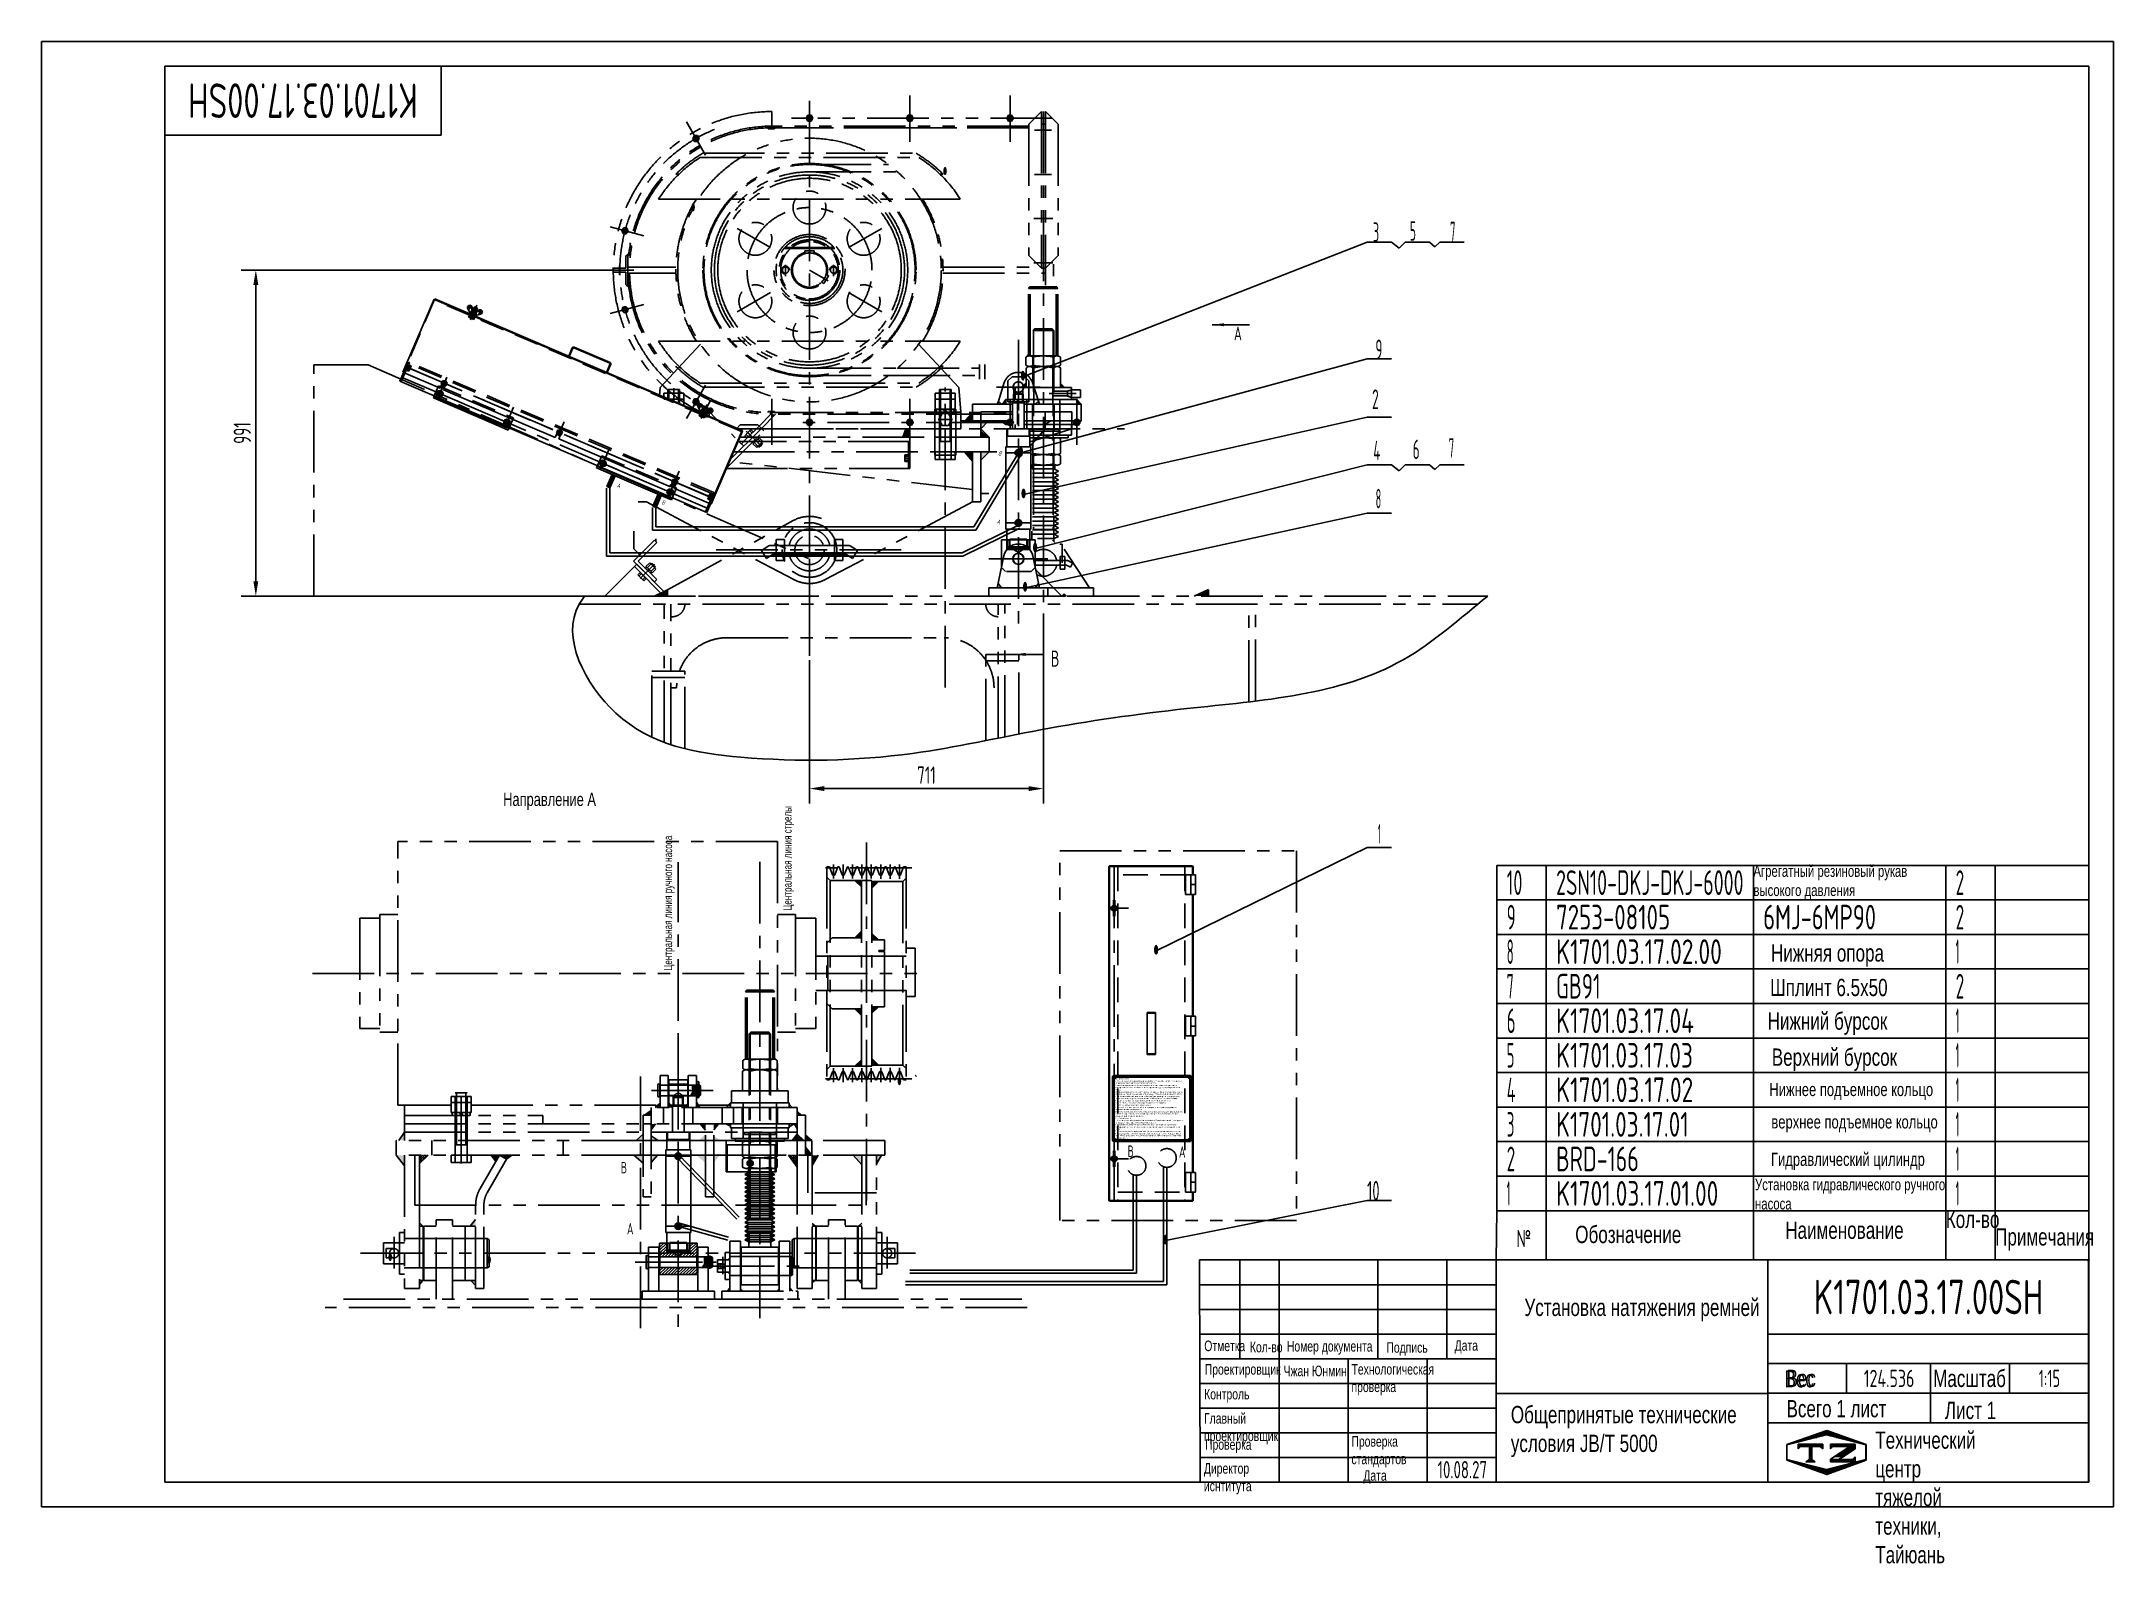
# Model space of a CAD drawing. Extents: x 0 to 6300, y -173 to 4455.
import ezdxf
from ezdxf.enums import TextEntityAlignment as Align

# ---------------------------------------------------------------- set-up
doc = ezdxf.new("R2010")
doc.units = 0
doc.header["$LTSCALE"] = 150
doc.header["$MEASUREMENT"] = 0
for name, pattern in [('F', [0.75, 0.5, -0.25]), ('G', [2, 1.25, -0.25, 0.25, -0.25]), ('K', [2.5, 1.25, -0.25, 0.25, -0.25, 0.25, -0.25])]:
    doc.linetypes.add(name, pattern=pattern)
doc.layers.get('0').update_dxf_attribs({"linetype": 'CONTINUOUS'})
doc.layers.get('DEFPOINTS').update_dxf_attribs({"linetype": 'CONTINUOUS'})
for name, color, linetype in [('01', 7, 'CONTINUOUS'), ('02', 1, 'CONTINUOUS'), ('04', 2, 'F'), ('05', 4, 'G'), ('07', 6, 'K'), ('08', 1, 'CONTINUOUS'), ('11', 3, 'CONTINUOUS'), ('THICK', 7, 'CONTINUOUS')]:
    doc.layers.add(name, color=color, linetype=linetype)
doc.styles.get("Standard").update_dxf_attribs({"font": 'isocp.shx', "width": 0.707, "bigfont": 'intecad.shx'})
doc.dimstyles.new('INTE', dxfattribs={"dimscale": 15, "dimtxt": 3.5, "dimasz": 3, "dimexe": 3, "dimexo": 0, "dimgap": 1, "dimtad": 1, "dimdec": 1, "dimzin": 9, "dimdsep": 46, "dimtxsty": 'Standard', "dimcen": 0, "dimclrd": 1, "dimclre": 1, "dimclrt": 3, "dimaunit": 1, "dimadec": 0, "dimazin": 0, "dimtfac": 1, "dimtdec": 1, "dimtofl": 0, "dimtmove": 0, "dimatfit": 0, "dimfxl": 1, "dimtzin": 0, "dimarcsym": 0})
pattern_1 = [(180, (6232.598, 2360.283), (0, -6.985), [5.08, -1.905]), (270, (6232.598, 2360.283), (6.985, -4e-16), [5.08, -1.905])]
pattern_2 = [(315, (2055.40497, 2432.16838), (0.176776695, 0.176776695), [])]

msp = doc.modelspace()

# ---------------------------------------------------------------- texts
at = {"layer": '01', "attachment_point": 1}
for s, insert, char_height in [('{\\fArial|b0|i0|c204|p34;\\W0.7;\\C3;Направление А}', (1403.83, 2170.55), 40), ('{\\fArial|b0|i0|c204|p34;\\C3;Агрегатный резиновый рукав\\Pвысокого давления}', (5205, 1950), 35), ('{\\fArial|b0|i0|c204|p34;\\C3;Нижняя опора}', (5258.38, 1709.88), 52.5), ('{\\fArial|b0|i0|c204|p34;\\C3;Шплинт 6.5х50}', (5255.83, 1604.92), 52.5), ('{\\fArial|b0|i0|c204|p34;\\C3;Нижний бурсок}', (5248.17, 1502.85), 52.5), ('{\\fArial|b0|i0|c204|p34;\\C3;Верхний бурсок}', (5260.94, 1393.13), 52.5), ('{\\fArial|b0|i0|c204|p34;\\C3;Регулировка ремня напора\\PНатяжение ремня\\P1. Установить четырехходовый клапан в положение "Натяжение ремней" (монтируется\\Pна переднем торце гидравлического ручного насоса).\\P2. Ослабляющая установка фиксируется шестиугольной гайкой на верхней части\\Pрегулировочного стержня, расположенного в правом переднем углу опоры двигателя\\Pнапора.\\P3.Включить гидравлический ручной насос до тех пор пока показатели давления клапана\\Pне показыжут следующие значения: новый ремень 128 кг/см2 (максимально 166 кг/см2),\\Pстарый ремень 51 кг/см2 (максимально 89 кг/см2) (для равномерного распределения\\Pнагрузки на ремне во время его натягивания, необходимо чтобы вращался шкив).\\P4. Крепко прикрутить шестиугольные верхнюю и нижнюю гайки двигателя,\\Pзафиксировать опору двигателя напора в надлежащем положении.\\P5. Спустить давление гидравлического насоса.\\P6. Со 2 по 3 и с 4 по 6 прямого и обратного поворотов необходимо поддерживать\\Pпрежнее значение давления ремня.\\PВнимание: если во время нормальной работы экскаваторв происходит пробуксовывание\\Pремней, то нужно следить за тем, чтобы давление ремней не превышало их выше-\\Pуказанного максимального значения.\\PОслабление ремней\\P1. Установить четырехходовый клапан в положение "Ослабление ремней" (монтируется\\Pна переднем торце гидравлического ручного насоса).\\P2. Ослабляющая установка фиксируется шестиугольной гайкой на нижней части\\Pрегулировочного стержня, расположенного в правом переднем углу опоры двигателя\\Pнапора.\\P3. Включить гидравлический ручной насос до тех пор пока ремень не слетит со шкива.\\P4. Перед падением ремней на верху фиксируется опора двигателя с помощью нижней\\Pгайки. Ремни монтируются в надлежащем положении, затем проводится их натяжение,\\Pкак описано ниже.}', (3264.74, 1309.94), 4), ('{\\fArial|b0|i0|c204|p34;\\C3;Нижнее подъемное кольцо}', (5253.28, 1288.51), 40), ('{\\fArial|b0|i0|c204|p34;\\C3;верхнее подъемное кольцо}', (5259.66, 1189.94), 40), ('{\\fArial|b0|i0|c204|p34;\\C3;Гидравлический цилиндр}', (5258.4, 1076.16), 40), ('{\\fArial|b0|i0|c204|p34;\\C3;Установка гидравлического ручного\\Pнасоса}', (5209.88, 997.06), 35), ('{\\fArial|b0|i0|c204|p34;Кол-во}', (5790, 900), 52.5), ('{\\Fisocp,intecad|c204;№}', (4484.56, 841.4), 52.5), ('{\\fArial|b0|i0|c204|p34;Обозначение}', (4663.34, 854.16), 52.5), ('{\\fArial|b0|i0|c204|p34;Наименование}', (5301.82, 866.92), 52.5), ('{\\fArial|b0|i0|c204|p34;Примечания}', (5940, 846.6), 52.5), ('{\\fArial|b0|i0|c204|p34;\\C3;Установка натяжения ремней}', (4508.76, 632.3), 52.5), ('{\\fArial|b0|i0|c204|p34;Отметка}', (3535.5, 505.08), 31.9882), ('{\\fArial|b0|i0|c204|p34;Дата}', (4296.63, 506.3), 31.9882), ('{\\fArial|b0|i0|c204|p34;Кол-во}', (3674.22, 501.4), 31.9882), ('{\\fArial|b0|i0|c204|p34;Номер документа}', (3786.59, 503.86), 31.9882), ('{\\fArial|b0|i0|c204|p34;Подпись}', (4089.16, 500.17), 31.9882), ('{\\fArial|b0|i0|c204|p34;Проектировщик}', (3536.9, 433.62), 31.9882), ('{\\fArial|b0|i0|c204|p34;\\C3;Чжан Юнмин}', (3776.77, 428.71), 31.9882), ('{\\fArial|b0|i0|c204|p34;Технологическая\\Pпроверка}', (3983.13, 433.86), 31.9882), ('{\\fArial|b0|i0|c204|p34;Вес}', (5306.11, 416.42), 52.2474), ('{\\fArial|b0|i0|c204|p34;Контроль}', (3535.07, 358.28), 31.9882), ('{\\fArial|b0|i0|c204|p34;Всего 1 лист}', (5305.69, 324.38), 52.5), ('{\\fArial|b0|i0|c204|p34;Лист 1}', (5787.17, 319.02), 52.5), ('{\\fArial|b0|i0|c204|p34;Главный\\Pпроектировщик}', (3534.78, 284.65), 31.9882), ('{\\fArial|b0|i0|c204|p34;Общепринятые технические\\Pусловия \\fArial|b0|i0|c0|p34;JB/T 5000}', (4467.52, 306.44), 52.5), ('{\\fArial|b0|i0|c204|p34;Проверка}', (3537.91, 205.09), 31.9882), ('{\\fArial|b0|i0|c204|p34;Проверка\\Pстандартов}', (3982.83, 214.6), 31.9882), ('{\\fArial|b0|i0|c204|p34;Директор\\Pиснтитута}', (3534.29, 132.41), 31.9882), ('{\\fArial|b0|i0|c204|p34;Дата}', (4019.17, 111.03), 31.9882)]:
    msp.add_mtext(s, dxfattribs=dict(at, insert=insert, char_height=char_height))
at = {"layer": '01', "char_height": 25, "attachment_point": 1, "rotation": 90}
for s, insert in [('{\\fArial|b0|i0|c204|p34;\\C6;Центральная линия стрелы}', (2255.66, 1812.2)), ('{\\fArial|b0|i0|c204|p34;\\C6;Центральная линия ручного насоса}', (1892.48, 1629.76))]:
    msp.add_mtext(s, dxfattribs=dict(at, insert=insert))
at = {"layer": '01', "attachment_point": 1}
for s, insert, char_height, width in [('B', (3302.27, 1098.42), 35, 8.94), ('A', (3458.42, 1096.13), 35, 8.94), ('B', (1761.46, 1048.52), 35, 8.94), ('A', (1780.13, 862.62), 35, 8.94), ('{\\fArial|b0|i0|c204|p34;Технический центр\\Pтяжелой техники, Тайюань}', (5575.74, 228.51), 52.2474, 2.4553)]:
    msp.add_mtext(s, dxfattribs=dict(at, insert=insert, char_height=char_height, width=width))
at = {"layer": '02', "width": 0.605172}
for p, p2 in [((2976.95, 3423.6), (2991.35, 3423.6)), ((2970.99, 3191.9), (2985.39, 3191.9)), ((2978.75, 3065.57), (2993.15, 3065.57)), ((3013.99, 2901.4), (3028.39, 2901.4)), ((2983.48, 2781.9), (2997.88, 2781.9)), ((3381.87, 1678.19), (3396.27, 1678.19)), ((3410.37, 797.09), (3424.77, 797.09))]:
    msp.add_text('●', height=24, dxfattribs=at).set_placement(p, p2, align=Align.FIT)
msp.add_text('●', height=8, rotation=270, dxfattribs=at).set_placement((3254.82, 1824.97), (3254.82, 1820.17), align=Align.FIT)
at = {"layer": '05', "char_height": 52.2683, "attachment_point": 1}
for s, insert in [('{\\fArial|b0|i0|c204|p34;\\C250;Вес}', (5299.8, 414.89)), ('{\\fArial|b0|i0|c204|p34;\\C0;Масштаб}', (5751.8, 416.17))]:
    msp.add_mtext(s, dxfattribs=dict(at, insert=insert))
at = {"layer": '07', "color": 6, "linetype": 'K', "width": 0.605172}
for p, p2 in [((2741.37, 4048.5), (2753.37, 4048.5)), ((1975.32, 3938.15), (1987.32, 3938.15)), ((2602.58, 1281.19), (2614.58, 1281.19)), ((1054.35, 746.67), (1066.35, 746.67)), ((1355.18, 738.1), (1367.18, 738.1))]:
    msp.add_text('●', height=20, dxfattribs=at).set_placement(p, p2, align=Align.FIT)
msp.add_text('●', height=10, rotation=270, dxfattribs=at).set_placement((2838.69, 3057.9), (2838.69, 3051.9), align=Align.FIT)
at = {"layer": '07', "color": 6, "linetype": 'K', "width": 0.707}
msp.add_text('B', height=49, dxfattribs=at).set_placement((3068.67, 2539.4), align=Align.BOTTOM_LEFT)
at = {"layer": '11', "width": 0.695901}
msp.add_text('K1701.03.17.00SH', height=105, rotation=180, dxfattribs=at).set_placement((1144.09, 4327.5), (445.91, 4327.5), align=Align.FIT)
at = {"layer": '11'}
for s, height, width, p, p2 in [('5', 59.4, 0.527686, (4160.5, 3849.06), (4179.03, 3849.06)), ('7', 59.4, 0.514182, (4282.44, 3847.25), (4299.24, 3847.25)), ('3', 59.4, 0.527686, (4048.53, 3845.68), (4067.07, 3845.68)), ('9', 59.4, 0.579528, (4055.8, 3489.19), (4077.19, 3489.19)), ('2', 59.4, 0.562593, (4045.5, 3337.51), (4065.89, 3337.51)), ('4', 59.4, 0.543846, (4049.51, 3181.46), (4070.51, 3181.46)), ('6', 59.4, 0.600695, (4169.05, 3185.07), (4190.44, 3185.07)), ('7', 59.4, 0.514182, (4278.45, 3189.3), (4295.25, 3189.3)), ('8', 59.4, 0.514182, (4056.45, 3035.32), (4073.24, 3035.32)), ('1', 59.4, 0.404, (4063.45, 2016.31), (4071.85, 2016.31)), ('10', 75, 0.606076, (4455, 1860), (4502.76, 1860)), ('2SN10-DKJ-DKJ-6000', 75, 0.600279, (4605, 1860), (5175, 1860)), ('2', 75, 0.562593, (5820, 1860), (5845.74, 1860)), ('9', 75, 0.579528, (4455, 1755), (4482.02, 1755)), ('7253-08105', 75, 0.691151, (4605, 1755), (4951.86, 1755)), ('6MJ-6MP90', 75, 0.697275, (5235, 1755), (5577.76, 1755)), ('2', 75, 0.562593, (5820, 1755), (5845.74, 1755)), ('8', 75, 0.514182, (4455, 1650), (4476.21, 1650)), ('K1701.03.17.02.00', 75, 0.696017, (4605, 1650), (5109.04, 1650)), ('1', 75, 0.404, (5820, 1650), (5830.6, 1650)), ('7', 75, 0.514182, (4455, 1545), (4476.21, 1545)), ('GB91', 75, 0.680829, (4605, 1545), (4740.49, 1545)), ('2', 75, 0.562593, (5820, 1545), (5845.74, 1545)), ('6', 75, 0.600695, (4455, 1440), (4482.01, 1440)), ('K1701.03.17.04', 75, 0.693834, (4605, 1440), (5024.16, 1440)), ('1', 75, 0.404, (5820, 1440), (5830.6, 1440)), ('5', 75, 0.527686, (4455, 1335), (4478.41, 1335)), ('K1701.03.17.03', 75, 0.693738, (4605, 1335), (5021.06, 1335)), ('1', 75, 0.404, (5820, 1335), (5830.6, 1335)), ('4', 75, 0.543846, (4455, 1230), (4481.51, 1230)), ('K1701.03.17.02', 75, 0.693769, (4605, 1230), (5022.04, 1230)), ('1', 75, 0.404, (5820, 1230), (5830.6, 1230)), ('3', 75, 0.527686, (4455, 1125), (4478.41, 1125)), ('K1701.03.17.01', 75, 0.693325, (4605, 1125), (5008.26, 1125)), ('1', 75, 0.404, (5820, 1125), (5830.6, 1125)), ('2', 75, 0.562593, (4455, 1020), (4480.74, 1020)), ('BRD-166', 75, 0.685355, (4605, 1020), (4856.85, 1020)), ('1', 75, 0.404, (5820, 1020), (5830.6, 1020)), ('10', 59.397, 0.606076, (4030.45, 931.04), (4068.27, 931.04)), ('1', 75, 0.404, (4455, 915), (4465.6, 915)), ('K1701.03.17.01.00', 75, 0.695785, (4605, 915), (5098.44, 915)), ('1', 75, 0.404, (5820, 915), (5830.6, 915)), ('K1701.03.17.00SH', 105, 0.695901, (5388.41, 585), (6086.59, 585)), ('124.536', 52.5, 0.682335, (5540.49, 363.75), (5694.51, 363.75)), ('1:15', 52.5, 0.650931, (6072.68, 363.75), (6137.32, 363.75)), ('10.08.27', 52.5, 0.642055, (4245, 86.25), (4395, 86.25))]:
    msp.add_text(s, height=height, dxfattribs=dict(at, width=width)).set_placement(p, p2, align=Align.FIT)
at = {"layer": '11', "color": 3, "linetype": 'Continuous', "width": 0.707}
msp.add_text('A', height=42, dxfattribs=at).set_placement((3625.75, 3533.54), align=Align.BOTTOM_LEFT)
at = {"layer": '11', "color": 3, "linetype": 'Continuous', "char_height": 14, "width": 11.288, "attachment_point": 3, "rotation": 336.842277}
for s, insert in [('B', (2922.84, 3207.24)), ('A', (1763.83, 3108.85)), ('B', (1899.48, 3057.56)), ('A', (2918.84, 2999.17))]:
    msp.add_mtext(s, dxfattribs=dict(at, insert=insert))

# ---------------------------------------------------------------- blocks, each defined once
blk = doc.blocks.new('*U342')
at = {"layer": '01'}
for p, q in [((0, 20), (-18, 9.6)), ((-18, 9.6), (-18, 0)), ((-18, -9.6), (-18, 0)), ((18, 9.6), (0, 20)), ((18, 0), (18, 9.6)), ((18, 0), (18, -9.6)), ((0, -20), (-18, -9.6)), ((18, -9.6), (0, -20))]:
    blk.add_line(p, q, dxfattribs=at)
at = {"layer": '05'}
for p, q in [((-19.7, 0), (20.5, 0)), ((0, 21.6), (0, -21.2))]:
    blk.add_line(p, q, dxfattribs=at)
blk = doc.blocks.new('*D343')
at = {"layer": '08', "color": 1, "linetype": 'Continuous', "lineweight": -2}
for p, q in [((3046.2, 2716.1), (3046.2, 2138.3)), ((2335.2, 2573.4), (2335.2, 2138.3)), ((2380.2, 2183.3), (3001.2, 2183.3))]:
    blk.add_line(p, q, dxfattribs=at)
at = {"layer": '08', "color": 1, "linetype": 'Continuous'}
for points in [[(2380.2, 2190.8), (2380.2, 2175.8), (2335.2, 2183.3)], [(3001.2, 2190.8), (3001.2, 2175.8), (3046.2, 2183.3)]]:
    blk.add_solid(points, dxfattribs=at)
at = {"layer": 'DEFPOINTS', "color": 0, "linetype": 'Continuous'}
for p in [(3046.2, 2716.1), (2335.2, 2573.4), (3046.2, 2183.3)]:
    blk.add_point(p, dxfattribs=at)
at = {"layer": '08', "color": 3, "linetype": 'Continuous', "insert": (2690.7, 2224.5), "char_height": 52.5, "attachment_point": 5}
blk.add_mtext('711', dxfattribs=at)
blk = doc.blocks.new('*D344')
at = {"layer": '08', "color": 1, "linetype": 'Continuous', "lineweight": -2}
for p, q in [((1754.6, 3759.9), (606.8, 3759.9)), ((651.8, 2813.9), (651.8, 3714.9)), ((1754.6, 2768.9), (606.8, 2768.9))]:
    blk.add_line(p, q, dxfattribs=at)
at = {"layer": '08', "color": 1, "linetype": 'Continuous'}
for points in [[(644.3, 3714.9), (659.3, 3714.9), (651.8, 3759.9)], [(644.3, 2813.9), (659.3, 2813.9), (651.8, 2768.9)]]:
    blk.add_solid(points, dxfattribs=at)
at = {"layer": 'DEFPOINTS', "color": 0, "linetype": 'Continuous'}
for p in [(651.8, 3759.9), (1754.6, 3759.9), (1754.6, 2768.9)]:
    blk.add_point(p, dxfattribs=at)
at = {"layer": '08', "color": 3, "linetype": 'Continuous', "insert": (610.6, 3264.4), "char_height": 52.5, "attachment_point": 5, "rotation": 90}
blk.add_mtext('991', dxfattribs=at)
blk = doc.blocks.new('*U341')
at = {"layer": '01'}
for p, q in [((-27.2, 9), (-27.2, 0)), ((0, 9), (-27.2, 9)), ((-27.2, 0), (0, 0)), ((0, 0), (-5.2, 9)), ((0, 9), (5.2, 0)), ((0, 9), (27.2, 9)), ((27.2, 0), (0, 0)), ((27.2, 9), (27.2, 0))]:
    blk.add_line(p, q, dxfattribs=at)
at = {"layer": '05'}
blk.add_line((0, 11.1), (0, -2.1), dxfattribs=at)
blk = doc.blocks.new('*U339')
at = {"layer": '01'}
for p, q in [((-31, 0), (-31, 30.4)), ((-31, 30.4), (0, 30.4)), ((-31, 18), (0, 18)), ((0, 30.4), (0, 0)), ((0, -30.4), (0, 0)), ((-31, 0), (-31, -30.4)), ((-31, -18), (0, -18)), ((-31, -30.4), (0, -30.4))]:
    blk.add_line(p, q, dxfattribs=at)
at = {"layer": '05'}
blk.add_line((-32.1, 0), (1.1, 0), dxfattribs=at)
blk = doc.blocks.new('*U340')
at = {"layer": '01'}
for p, q in [((-18, 0), (-18, 30.4)), ((-18, 30.4), (0, 30.4)), ((-18, 18), (0, 18)), ((0, 30.4), (0, 0)), ((0, -30.4), (0, 0)), ((-18, 0), (-18, -30.4)), ((-18, -18), (0, -18)), ((-18, -30.4), (0, -30.4))]:
    blk.add_line(p, q, dxfattribs=at)
at = {"layer": '05'}
blk.add_line((-19.1, 0), (1.1, 0), dxfattribs=at)
blk = doc.blocks.new('*U345', base_point=(3941.8, 1859.3))
at = {"layer": '01'}
for radius in [10, 6.4]:
    blk.add_circle((3941.8, 1859.3), radius, dxfattribs=at)
at = {"layer": '02'}
blk.add_arc((3941.8, 1859.3), 8, 260, 170, dxfattribs=at)
at = {"layer": '05'}
for p, q in [((3952.8, 1859.3), (3930.8, 1859.3)), ((3941.8, 1870.3), (3941.8, 1848.3))]:
    blk.add_line(p, q, dxfattribs=at)
blk = doc.blocks.new('BRD')
at = {"layer": '02', "linetype": 'Continuous'}
h = blk.add_hatch(dxfattribs=at)
h.set_pattern_fill('ANSI31', color=1, scale=2, style=0)
h.set_pattern_definition([(45, (-163.332, -849.9054), (-4.49013, 4.49013), [])])
h.paths.add_polyline_path([(-57, -505), (-56, -506), (0, -506), (0, -502.7), (-15.1, -494), (-35, -494), (-35, -489), (-35, -464), (-57, -464)])
h.paths.add_polyline_path([(35, -489), (35, -494), (15.1, -494), (0, -502.7), (0, -506), (56, -506), (57, -505), (57, -464), (35, -464)])
h.paths.add_polyline_path([(-56, -538), (-57, -539), (-57, -560), (0, -560), (0, -538)])
h.paths.add_polyline_path([(0, -560), (57, -560), (57, -539), (56, -538), (0, -538)])
h = blk.add_hatch(dxfattribs=at)
h.set_pattern_fill('ANSI31', color=1, style=0)
h.set_pattern_definition([(45, (-212.375, -924.0827), (-2.245064, 2.245064), [])])
edge = h.paths.add_edge_path()
edge.add_line((93, -507), (92, -506))
edge.add_line((92, -506), (79.7, -506))
edge.add_spline(control_points=[(79.7, -506), (79.6, -508.1), (79.5, -513.3), (80.2, -518.8), (80.2, -522)], knot_values=[0, 0, 0, 0, 6.288183, 15.84942, 15.84942, 15.84942, 15.84942], degree=3, periodic=0)
edge.add_line((80.2, -522), (93, -522))
edge.add_line((93, -522), (93, -507))
edge = h.paths.add_edge_path()
edge.add_line((93, -522), (80.2, -522))
edge.add_spline(control_points=[(80.2, -522), (80.2, -523.7), (79.7, -529.5), (76.1, -534.5), (73.5, -538)], knot_values=[15.84942, 15.84942, 15.84942, 15.84942, 21.011991, 33.618623, 33.618623, 33.618623, 33.618623], degree=3, periodic=0)
edge.add_line((73.5, -538), (92, -538))
edge.add_line((92, -538), (93, -537))
edge.add_line((93, -537), (93, -522))
h.paths.add_polyline_path([(101, -506), (100, -506), (99, -507), (99, -522), (101, -522)])
h.paths.add_polyline_path([(104, -507.7), (101, -506), (101, -522), (104, -522)])
h.paths.add_polyline_path([(101, -522), (99, -522), (99, -537), (100, -538), (101, -538)])
h.paths.add_polyline_path([(104, -522), (101, -522), (101, -538), (104, -536.3)])
at = {"layer": '01'}
for p, q in [((28.6, 31.7), (-28.6, 31.7)), ((-28.6, 31.7), (-28.6, -44.5)), ((28.6, -44.5), (28.6, 31.7)), ((-28.6, -44.5), (28.6, -44.5)), ((17.5, -47.5), (-17.5, -47.5)), ((-13, -19.5), (-15, -21.5)), ((-15, -21.5), (15, -21.5)), ((15, -44.5), (-15, -44.5)), ((-13, -19.5), (-13.1, -15.4)), ((13, -19.5), (-13, -19.5)), ((-13, -44.5), (-13, -47.5)), ((13, -19.5), (13.1, -15.9)), ((13, -19.5), (15, -21.5)), ((13, -44.5), (13, -47.5)), ((-38, -181), (-38, -432)), ((38, -181), (-38, -181)), ((35, -127), (-35, -127)), ((35, -149), (-35, -149)), ((38, -181), (38, -432)), ((38, -432), (-38, -432)), ((-91, -477), (-59, -477)), ((-57, -464), (57, -464)), ((-57, -560), (-57, -464)), ((35, -464), (-35, -464)), ((35, -486), (-35, -486)), ((-34, -486), (-34, -489)), ((34, -486), (34, -489)), ((57, -464), (57, -560)), ((59, -477), (91, -477)), ((96, -502), (96, -542)), ((-98, -539), (-98, -505)), ((-92, -505), (-92, -539)), ((100, -506), (-91, -506)), ((100, -538), (-91, -538)), ((57, -560), (-57, -560)), ((92, -506), (93, -507)), ((93, -537), (92, -538)), ((93, -507), (93, -537)), ((93, -507), (99, -507)), ((93, -537), (99, -537)), ((100, -506), (99, -507)), ((99, -507), (99, -537)), ((100, -538), (99, -537)), ((100, -506), (101, -506)), ((100, -538), (101, -538)), ((101, -506), (104, -507.7)), ((101, -538), (104, -536.3)), ((104, -507.7), (104, -536.3)), ((110, -610), (-110, -610)), ((-110, -610), (-110, -635)), ((110, -610), (110, -635)), ((-110, -635), (110, -635))]:
    blk.add_line(p, q, dxfattribs=at)
at = {"layer": '01', "color": 7, "linetype": 'Continuous'}
for p, q in [((28.6, 15.9), (-28.6, 15.9)), ((-13.6, -15.9), (-28.6, -15.9)), ((-17.5, -47.5), (-17.5, -127)), ((-15, -21.5), (-15, -44.5)), ((28.6, -15.9), (13.1, -15.9)), ((15, -21.5), (15, -44.5)), ((17.5, -47.5), (17.5, -127)), ((-35, -127), (-35, -181)), ((35, -127), (35, -181)), ((-35, -432), (-35, -486)), ((35, -432), (35, -486)), ((-91, -610), (-91, -477)), ((-59, -610), (-59, -477)), ((-35, -486), (-35, -464)), ((-35, -489), (35, -489)), ((-35, -489), (-35, -494)), ((-35, -494), (35, -494)), ((-15.1, -494), (0, -502.7)), ((15.1, -494), (0, -502.7)), ((35, -486), (35, -464)), ((35, -489), (35, -494)), ((59, -610), (59, -477)), ((91, -610), (91, -477)), ((-57, -505), (-56, -506)), ((-56, -538), (-57, -539)), ((-56, -506), (56, -506)), ((-56, -506), (-56, -538)), ((-56, -538), (56, -538)), ((56, -506), (57, -505)), ((56, -506), (56, -538)), ((56, -538), (57, -539))]:
    blk.add_line(p, q, dxfattribs=at)
at = {"layer": '01'}
for centre, radius, start, end in [((-95, -505), 3, 0, 180), ((-95, -539), 3, 180, 0), ((-91, -505), 1, 180, 270), ((-91, -539), 1, 90, 180), ((-91, -539), 1, 90, 180)]:
    blk.add_arc(centre, radius, start, end, dxfattribs=at)
at = {"layer": '01', "color": 7, "linetype": 'Continuous'}
blk.add_spline([(13.1, -15.9), (12.6, -15.4), (12.1, -15), (11.5, -14.6), (11, -14.1), (10.4, -13.7), (9.8, -13.2), (9.2, -12.8), (8.5, -12.3), (7.8, -11.8), (7.1, -11.3), (6.3, -10.8), (5.4, -10.3), (4.3, -9.7), (3, -9.2), (-0.3, -8.6), (-3.5, -9.2), (-4.8, -9.7), (-5.9, -10.3), (-6.8, -10.8), (-7.6, -11.3), (-8.3, -11.8), (-9, -12.3), (-9.7, -12.8), (-10.3, -13.2), (-10.9, -13.7), (-11.5, -14.1), (-12, -14.6), (-12.6, -15), (-13.1, -15.4), (-13.6, -15.9)], degree=3, dxfattribs=at)
at = {"layer": '01'}
blk.add_spline([(79.7, -506), (79.7, -512.3), (79.7, -527), (73.5, -538)], degree=3, dxfattribs=at)
at = {"layer": '02'}
for p, q in [((-15, -21.5), (-15, -15.9)), ((15, -21.5), (15, -15.9)), ((-35, -486), (-35, -489)), ((35, -486), (35, -489))]:
    blk.add_line(p, q, dxfattribs=at)
at = {"layer": '02', "color": 1, "linetype": 'Continuous'}
for p, q in [((-13, -19.5), (-13, -44.5)), ((13, -19.5), (13, -44.5)), ((-33, -127), (-33, -149)), ((33, -127), (33, -149)), ((-34, -486), (-34, -464)), ((34, -486), (34, -464))]:
    blk.add_line(p, q, dxfattribs=at)
at = {"layer": '04', "color": 2, "linetype": 'F'}
for p, q in [((28.6, 19), (-28.6, 19)), ((-28, -464), (-28, -486)), ((26, -462), (-26, -462)), ((-26, -462), (-26, -486)), ((26, -462), (26, -486)), ((28, -464), (28, -486)), ((-59, -506), (-91, -506)), ((-59, -538), (-91, -538)), ((59, -506), (91, -506)), ((59, -538), (91, -538))]:
    blk.add_line(p, q, dxfattribs=at)
at = {"layer": '05', "color": 4, "linetype": 'G'}
for p, q in [((0, 143.4), (0, -720.6)), ((40.4, 0), (-36.9, 0)), ((0, -44.5), (0, 38.3)), ((35, -200), (-35, -200)), ((35, -413), (-35, -413)), ((0, -464), (0, -560)), ((0, -635), (0, -467.2)), ((-130.8, -522), (115.4, -522)), ((-113.8, -522), (107, -522)), ((-62.3, -522), (12, -522)), ((32.9, -522), (64.9, -522))]:
    blk.add_line(p, q, dxfattribs=at)
at = {"layer": '01'}
for p in [(0, -200), (0, -413)]:
    blk.add_blockref('*U345', p, dxfattribs=at)
blk = doc.blocks.new('BRD1')
at = {"layer": '01'}
h = blk.add_hatch(color=256, dxfattribs=at)
h.paths.add_polyline_path([(-64, -610), (-51, -610), (-61.4, -597.3)])
h.paths.add_polyline_path([(51, -610), (64, -610), (61.4, -597.3)])
at = {"layer": '01', "color": 7, "linetype": 'Continuous'}
for p, q in [((-19.1, 31.7), (-31.8, 19)), ((-31.8, 19), (-31.8, -44.5)), ((0, 31.7), (-19.1, 31.7)), ((0, 31.7), (19.1, 31.7)), ((19.1, 31.7), (31.8, 19)), ((31.8, 19), (31.8, -44.5)), ((-17.5, -47.5), (-17.5, -127)), ((-15, -21.5), (-15, -44.5)), ((15, -21.5), (15, -44.5)), ((17.5, -47.5), (17.5, -127)), ((-35, -127), (-35, -181)), ((35, -127), (35, -181)), ((-35, -432), (-35, -486)), ((35, -432), (35, -486)), ((-35, -486), (-35, -464)), ((35, -486), (35, -464))]:
    blk.add_line(p, q, dxfattribs=at)
at = {"layer": '01'}
for p, q in [((-31.8, -44.5), (31.8, -44.5)), ((17.5, -47.5), (-17.5, -47.5)), ((-13, -19.5), (-15, -21.5)), ((-15, -21.5), (15, -21.5)), ((15, -44.5), (-15, -44.5)), ((13, -19.5), (-13, -19.5)), ((-13, -44.5), (-13, -47.5)), ((13, -19.5), (15, -21.5)), ((13, -44.5), (13, -47.5)), ((-38, -181), (-38, -432)), ((38, -181), (-38, -181)), ((35, -127), (-35, -127)), ((35, -149), (-35, -149)), ((38, -181), (38, -432)), ((38, -432), (-38, -432)), ((-51, -464), (51, -464)), ((-51, -548), (-51, -464)), ((35, -464), (-35, -464)), ((51, -464), (51, -548)), ((-44.1, -513), (-64, -610)), ((44.1, -513), (64, -610)), ((90, -610), (-90, -610)), ((-90, -610), (-90, -635)), ((-61.4, -597.3), (-51, -610)), ((61.4, -597.3), (51, -610)), ((90, -635), (90, -610)), ((-90, -635), (90, -635))]:
    blk.add_line(p, q, dxfattribs=at)
for centre, radius in [((0, 0), 15.9), ((0, -522), 17), ((0, -522), 16), ((0, -522), 16)]:
    blk.add_circle(centre, radius, dxfattribs=at)
blk.add_arc((0, -522), 45, 11.59882, 168.40118, dxfattribs=at)
at = {"layer": '02', "color": 1, "linetype": 'Continuous'}
for p, q in [((-13, -19.5), (-13, -44.5)), ((13, -19.5), (13, -44.5)), ((-33, -127), (-33, -149)), ((33, -127), (33, -149)), ((-34, -486), (-34, -464)), ((34, -486), (34, -464))]:
    blk.add_line(p, q, dxfattribs=at)
at = {"layer": '04', "color": 2, "linetype": 'F'}
for p, q in [((-13.6, -9), (-13.6, -44.5)), ((-13.1, -9), (-13.1, -44.5)), ((13.1, -9), (13.1, -44.5)), ((13.6, -9), (13.6, -44.5)), ((-35, -489), (-35, -464)), ((35, -486), (-35, -486)), ((-35, -489), (-35, -494)), ((-35, -489), (35, -489)), ((-35, -494), (35, -494)), ((-34, -489), (-34, -464)), ((-28, -464), (-28, -486)), ((-26, -462), (-26, -486)), ((26, -462), (-26, -462)), ((-15.1, -494), (0, -502.7)), ((15.1, -494), (0, -502.7)), ((26, -462), (26, -486)), ((28, -464), (28, -486)), ((34, -489), (34, -464)), ((35, -489), (35, -464)), ((35, -489), (35, -494)), ((-51, -548), (-39, -560)), ((39, -560), (-39, -560)), ((51, -548), (39, -560))]:
    blk.add_line(p, q, dxfattribs=at)
at = {"layer": '05', "color": 4, "linetype": 'G'}
for p, q in [((0, 143.4), (0, -720.6)), ((40.4, 0), (-36.9, 0)), ((0, -44.5), (0, 38.3)), ((35, -200), (-35, -200)), ((35, -413), (-35, -413)), ((0, -464), (0, -560)), ((0, -635), (0, -467.2)), ((-90, -522), (90, -522)), ((51, -522), (-51, -522)), ((0, -522), (64.9, -522))]:
    blk.add_line(p, q, dxfattribs=at)
at = {"layer": '05'}
blk.add_line((0, 37.7), (0, -63.5), dxfattribs=at)
at = {"layer": '01'}
for p in [(0, -200), (0, -413)]:
    blk.add_blockref('*U345', p, dxfattribs=at)
blk = doc.blocks.new('*U348')
at = {"layer": '01'}
for p, q in [((-24, 1.8), (-12.3, 1.8)), ((-24, 1.8), (-24, 0)), ((-24, -1.8), (-24, 0)), ((-8.4, 1.8), (-12.3, 1.8)), ((8.4, 1.8), (12.3, 1.8)), ((12.3, 1.8), (24, 1.8)), ((24, 1.8), (24, 0)), ((24, -1.8), (24, 0)), ((-24, -1.8), (-12.3, -1.8)), ((-8.4, -1.8), (-12.3, -1.8)), ((8.4, -1.8), (12.3, -1.8)), ((12.3, -1.8), (24, -1.8))]:
    blk.add_line(p, q, dxfattribs=at)
blk.add_circle((0, 0), 4, dxfattribs=at)
for centre, radius, start, end in [((-12.3, 6.8), 5, 270, 332.11935), ((-8.4, 3.3), 1.5, 270, 338.77132), ((0, 0), 9, 28.29943, 150.65327), ((0, 0), 7.5, 21.1564, 158.8436), ((8.4, 3.3), 1.5, 201.22868, 270), ((12.3, 6.8), 5, 209.7655, 270), ((-12.3, -6.7), 5, 27.88886, 90.01754), ((-8.4, -3.3), 1.5, 21.2287, 90.00007), ((0, 0), 9, 209.34673, 331.70057), ((0, 0), 7.5, 201.1564, 338.8436), ((8.4, -3.3), 1.5, 89.99993, 158.7713), ((12.3, -6.7), 5, 89.98214, 150.22563)]:
    blk.add_arc(centre, radius, start, end, dxfattribs=at)
at = {"layer": '02'}
blk.add_arc((0, 0), 5, 268.61838, 181.64627, dxfattribs=at)
at = {"layer": '05'}
for p, q in [((-24.7, 0), (24.4, 0)), ((0, 9.9), (0, -9.9))]:
    blk.add_line(p, q, dxfattribs=at)
blk = doc.blocks.new('*U349')
at = {"layer": '01'}
for p, q in [((-9, 0), (-21.3, 9.5)), ((-7.5, 10), (-10.5, 17.6)), ((-7.5, 10), (-9, 0)), ((-9, 0), (0, 0)), ((0, 10), (-7.5, 10)), ((0, 10), (7.5, 10)), ((9, 0), (0, 0)), ((7.5, 10), (10.5, 17.6)), ((7.5, 10), (9, 0)), ((9, 0), (21.3, 9.5))]:
    blk.add_line(p, q, dxfattribs=at)
for centre, start, end in [((-17, 15), 21.54549, 232.38823), ((17, 15), 307.61177, 158.45451)]:
    blk.add_arc(centre, 7, start, end, dxfattribs=at)
at = {"layer": '05'}
for p, q in [((-24, 15), (-9.5, 15)), ((-17, 22), (-17, 6.2)), ((0, 11.6), (0, -1.7)), ((24, 15), (9.5, 15)), ((17, 22), (17, 6.2))]:
    blk.add_line(p, q, dxfattribs=at)
blk = doc.blocks.new('*U350')
at = {"layer": '01'}
for p, q in [((-7.7, 2.6), (-7.7, 0)), ((0, 2.6), (-7.7, 2.6)), ((-7.7, 0), (0, 0)), ((0, 0), (-1.5, 2.6)), ((0, 2.6), (1.5, 0)), ((0, 2.6), (7.7, 2.6)), ((7.7, 0), (0, 0)), ((7.7, 2.6), (7.7, 0))]:
    blk.add_line(p, q, dxfattribs=at)
at = {"layer": '05'}
blk.add_line((0, 4.7), (0, -2.1), dxfattribs=at)
blk = doc.blocks.new('*U368', base_point=(251.96, 168.31))
at = {"layer": '01'}
for p, q in [((251.96, 168.31), (251.96, 182.31)), ((195.96, 168.31), (251.96, 168.31))]:
    blk.add_line(p, q, dxfattribs=at)
blk = doc.blocks.new('*U369')
at = {"layer": '04'}
blk.add_blockref('*U368', (0, 0), dxfattribs=at)
blk = doc.blocks.new('*U370')
at = {"layer": '01'}
for points in [[(415, 292), (25, 292)], [(25, 292), (25, 5)], [(415, 5), (415, 292)], [(25, 5), (415, 5)]]:
    blk.add_lwpolyline(points, dxfattribs=at)
at = {"layer": '02'}
for points in [[(420, 297), (0, 297)], [(0, 297), (0, 0)], [(420, 0), (420, 297)], [(0, 0), (420, 0)]]:
    blk.add_lwpolyline(points, dxfattribs=at)
blk = doc.blocks.new('*U373')
at = {"layer": '01'}
for p, q in [((0, -105), (0, 0)), ((1800, -105), (1800, 0))]:
    blk.add_line(p, q, dxfattribs=at)
at = {"layer": '02'}
for p, q in [((0, 0), (150, 0)), ((150, -105), (150, 0)), ((150, 0), (780, 0)), ((780, -105), (780, 0)), ((780, 0), (1365, 0)), ((1365, -105), (1365, 0)), ((1365, 0), (1515, 0)), ((1515, -105), (1515, 0)), ((1515, 0), (1800, 0))]:
    blk.add_line(p, q, dxfattribs=at)
blk = doc.blocks.new('*U374')
at = {"layer": '01'}
for p, q in [((0, -105), (0, 0)), ((1800, -105), (1800, 0))]:
    blk.add_line(p, q, dxfattribs=at)
at = {"layer": '02'}
for p, q in [((0, 0), (150, 0)), ((150, -105), (150, 0)), ((150, 0), (780, 0)), ((780, -105), (780, 0)), ((780, 0), (1365, 0)), ((1365, -105), (1365, 0)), ((1365, 0), (1515, 0)), ((1515, -105), (1515, 0)), ((1515, 0), (1800, 0))]:
    blk.add_line(p, q, dxfattribs=at)
blk = doc.blocks.new('*U375')
at = {"layer": '01'}
for p, q in [((0, -105), (0, 0)), ((1800, -105), (1800, 0))]:
    blk.add_line(p, q, dxfattribs=at)
at = {"layer": '02'}
for p, q in [((0, 0), (150, 0)), ((150, -105), (150, 0)), ((150, 0), (780, 0)), ((780, -105), (780, 0)), ((780, 0), (1365, 0)), ((1365, -105), (1365, 0)), ((1365, 0), (1515, 0)), ((1515, -105), (1515, 0)), ((1515, 0), (1800, 0))]:
    blk.add_line(p, q, dxfattribs=at)
blk = doc.blocks.new('*U376')
at = {"layer": '01'}
for p, q in [((0, -105), (0, 0)), ((1800, -105), (1800, 0))]:
    blk.add_line(p, q, dxfattribs=at)
at = {"layer": '02'}
for p, q in [((0, 0), (150, 0)), ((150, -105), (150, 0)), ((150, 0), (780, 0)), ((780, -105), (780, 0)), ((780, 0), (1365, 0)), ((1365, -105), (1365, 0)), ((1365, 0), (1515, 0)), ((1515, -105), (1515, 0)), ((1515, 0), (1800, 0))]:
    blk.add_line(p, q, dxfattribs=at)
blk = doc.blocks.new('*U377')
at = {"layer": '01'}
for p, q in [((0, -105), (0, 0)), ((1800, -105), (1800, 0))]:
    blk.add_line(p, q, dxfattribs=at)
at = {"layer": '02'}
for p, q in [((0, 0), (150, 0)), ((150, -105), (150, 0)), ((150, 0), (780, 0)), ((780, -105), (780, 0)), ((780, 0), (1365, 0)), ((1365, -105), (1365, 0)), ((1365, 0), (1515, 0)), ((1515, -105), (1515, 0)), ((1515, 0), (1800, 0))]:
    blk.add_line(p, q, dxfattribs=at)
blk = doc.blocks.new('*U378')
at = {"layer": '01'}
for p, q in [((0, -105), (0, 0)), ((1800, -105), (1800, 0))]:
    blk.add_line(p, q, dxfattribs=at)
at = {"layer": '02'}
for p, q in [((0, 0), (150, 0)), ((150, -105), (150, 0)), ((150, 0), (780, 0)), ((780, -105), (780, 0)), ((780, 0), (1365, 0)), ((1365, -105), (1365, 0)), ((1365, 0), (1515, 0)), ((1515, -105), (1515, 0)), ((1515, 0), (1800, 0))]:
    blk.add_line(p, q, dxfattribs=at)
blk = doc.blocks.new('*U379')
at = {"layer": '01'}
for p, q in [((0, -105), (0, 0)), ((1800, -105), (1800, 0))]:
    blk.add_line(p, q, dxfattribs=at)
at = {"layer": '02'}
for p, q in [((0, 0), (150, 0)), ((150, -105), (150, 0)), ((150, 0), (780, 0)), ((780, -105), (780, 0)), ((780, 0), (1365, 0)), ((1365, -105), (1365, 0)), ((1365, 0), (1515, 0)), ((1515, -105), (1515, 0)), ((1515, 0), (1800, 0))]:
    blk.add_line(p, q, dxfattribs=at)
blk = doc.blocks.new('*U380')
at = {"layer": '01'}
for p, q in [((0, -105), (0, 0)), ((1800, -105), (1800, 0))]:
    blk.add_line(p, q, dxfattribs=at)
at = {"layer": '02'}
for p, q in [((0, 0), (150, 0)), ((150, -105), (150, 0)), ((150, 0), (780, 0)), ((780, -105), (780, 0)), ((780, 0), (1365, 0)), ((1365, -105), (1365, 0)), ((1365, 0), (1515, 0)), ((1515, -105), (1515, 0)), ((1515, 0), (1800, 0))]:
    blk.add_line(p, q, dxfattribs=at)
blk = doc.blocks.new('*U381')
at = {"layer": '01'}
for p, q in [((0, -105), (0, 0)), ((1800, -105), (1800, 0))]:
    blk.add_line(p, q, dxfattribs=at)
at = {"layer": '02'}
for p, q in [((0, 0), (150, 0)), ((150, -105), (150, 0)), ((150, 0), (780, 0)), ((780, -105), (780, 0)), ((780, 0), (1365, 0)), ((1365, -105), (1365, 0)), ((1365, 0), (1515, 0)), ((1515, -105), (1515, 0)), ((1515, 0), (1800, 0))]:
    blk.add_line(p, q, dxfattribs=at)
blk = doc.blocks.new('*U382')
at = {"layer": '01'}
for p, q in [((0, -105), (0, 0)), ((0, 0), (150, 0)), ((150, 0), (780, 0)), ((780, 0), (1365, 0)), ((1365, 0), (1515, 0)), ((1515, 0), (1800, 0)), ((1800, -105), (1800, 0))]:
    blk.add_line(p, q, dxfattribs=at)
at = {"layer": '02'}
for p, q in [((150, -105), (150, 0)), ((780, -105), (780, 0)), ((1365, -105), (1365, 0)), ((1515, -105), (1515, 0))]:
    blk.add_line(p, q, dxfattribs=at)
blk = doc.blocks.new('*X386')
at = {"color": 0}
for p, q in [((127.06, 7.8), (132.06, 7.8)), ((127.06, 7.5), (132.06, 7.5)), ((127.06, 7.2), (127.32, 7.2)), ((127.84, 5.4), (129.64, 5.4)), ((128.3, 5.7), (130.1, 5.7)), ((128.77, 6), (130.57, 6)), ((129.23, 6.3), (131.04, 6.3)), ((129.7, 6.6), (131.51, 6.6)), ((130.16, 6.9), (131.98, 6.9)), ((130.62, 7.2), (132.06, 7.2))]:
    blk.add_line(p, q, dxfattribs=at)
blk = doc.blocks.new('*X387')
at = {"color": 0}
for p, q in [((127.06, 4.8), (132.06, 4.8)), ((127.06, 4.5), (132.06, 4.5)), ((131.84, 5.1), (132.06, 5.1))]:
    blk.add_line(p, q, dxfattribs=at)
blk = doc.blocks.new('*X385')
at = {"color": 0}
for p, q in [((122.34, 4.5), (123.72, 4.5)), ((122.82, 4.8), (123.24, 4.8))]:
    blk.add_line(p, q, dxfattribs=at)
blk = doc.blocks.new('*X384')
at = {"color": 0}
for p, q in [((120.53, 7.8), (125.53, 7.8)), ((120.53, 7.5), (125.53, 7.5)), ((120.53, 7.2), (120.79, 7.2)), ((125.27, 7.2), (125.53, 7.2))]:
    blk.add_line(p, q, dxfattribs=at)
blk = doc.blocks.new('*X383')
at = {"color": 0}
for p, q in [((119.8, 8.4), (120.72, 8.4)), ((120.66, 8.7), (121.92, 8.7)), ((121.52, 9), (123.12, 9)), ((122.38, 9.3), (124.32, 9.3)), ((123.24, 9.6), (125.52, 9.6)), ((124.1, 9.9), (128.52, 9.9)), ((124.97, 10.2), (127.67, 10.2)), ((125.83, 10.5), (126.82, 10.5)), ((127.02, 9.6), (129.37, 9.6)), ((128.22, 9.3), (130.22, 9.3)), ((129.42, 9), (131.07, 9)), ((130.62, 8.7), (131.92, 8.7)), ((131.82, 8.4), (132.77, 8.4)), ((118.22, 7.8), (118.32, 7.8)), ((118.22, 7.5), (118.27, 7.5)), ((118.22, 7.2), (118.27, 7.2)), ((118.22, 6.9), (118.27, 6.9)), ((118.22, 6.6), (118.27, 6.6)), ((118.22, 6.3), (118.27, 6.3)), ((118.22, 6), (118.27, 6)), ((118.22, 5.7), (118.27, 5.7)), ((118.22, 5.4), (118.27, 5.4)), ((118.22, 5.1), (118.27, 5.1)), ((118.22, 4.8), (118.27, 4.8)), ((118.79, 4.5), (119.42, 4.5)), ((118.94, 8.1), (119.52, 8.1)), ((119.61, 4.2), (120.62, 4.2)), ((131.92, 4.2), (132.95, 4.2)), ((133.02, 8.1), (133.62, 8.1)), ((133.12, 4.5), (133.76, 4.5)), ((134.22, 7.8), (134.32, 7.8)), ((134.27, 7.5), (134.32, 7.5)), ((134.27, 7.2), (134.32, 7.2)), ((134.27, 6.9), (134.32, 6.9)), ((134.27, 6.6), (134.32, 6.6)), ((134.27, 6.3), (134.32, 6.3)), ((134.27, 6), (134.32, 6)), ((134.27, 5.7), (134.32, 5.7)), ((134.27, 5.4), (134.32, 5.4)), ((134.27, 5.1), (134.32, 5.1)), ((134.27, 4.8), (134.32, 4.8)), ((120.43, 3.9), (121.82, 3.9)), ((121.26, 3.6), (123.02, 3.6)), ((122.08, 3.3), (124.22, 3.3)), ((122.91, 3), (125.42, 3)), ((123.73, 2.7), (128.89, 2.7)), ((124.55, 2.4), (128.07, 2.4)), ((125.38, 2.1), (127.26, 2.1)), ((126.2, 1.8), (126.45, 1.8)), ((127.12, 3), (129.7, 3)), ((128.32, 3.3), (130.51, 3.3)), ((129.52, 3.6), (131.32, 3.6)), ((130.72, 3.9), (132.14, 3.9))]:
    blk.add_line(p, q, dxfattribs=at)

# ---------------------------------------------------------------- dimensions: what is measured, and where the dimension line sits
at = {"layer": '08', "color": 1, "linetype": 'Continuous'}
dim = msp.add_linear_dim(base=(651.84, 3759.9), p1=(1754.61, 2768.9), p2=(1754.61, 3759.9), angle=90, dimstyle='INTE', dxfattribs=at)
dim.commit()
dim.dimension.update_dxf_attribs({"geometry": '*D344', "text_midpoint": (651.84, 3264.4), "dimtype": 160})
dim = msp.add_linear_dim(base=(3046.19, 2183.26), p1=(2335.19, 2573.43), p2=(3046.19, 2716.07), dimstyle='INTE', dxfattribs=at)
dim.commit()
dim.dimension.update_dxf_attribs({"geometry": '*D343', "text_midpoint": (2690.69, 2224.51)})

# ---------------------------------------------------------------- hatches: boundary and pattern name
at = {"layer": '01'}
h = msp.add_hatch(dxfattribs=at)
h.set_pattern_fill('ANSI31', color=256, scale=10, angle=-23.157723, style=0)
h.set_pattern_definition([(111.84228, (2315.1881, 2475.6478), (1.1602644, 0.465066), [])])
h.paths.add_polyline_path([(2130.34, 3272.43), (2131.39, 3269.81), (2129.55, 3270.59)])
at = {"layer": '02', "linetype": 'Continuous'}
h = msp.add_hatch(dxfattribs=at)
h.set_pattern_fill('ANSI31', color=1, angle=-23.157723, style=0)
h.set_pattern_definition([(111.8422775, (2468.01816, 2030.55534), (0.1160264436, 0.046506606), [])])
h.paths.add_polyline_path([(1112.74, 3476.63), (1118.68, 3479.07), (1116.88, 3474.86)])
h = msp.add_hatch(dxfattribs=at)
h.set_pattern_fill('ANSI31', color=1, scale=2, angle=-23.157723, style=0)
h.set_pattern_definition([(111.842277, (2315.18808, 2475.64785), (0.23205289, 0.09301321), [])])
h.paths.add_polyline_path([(2130.34, 3272.43), (2131.39, 3269.81), (2129.55, 3270.59)])
h = msp.add_hatch(dxfattribs=at)
h.set_pattern_fill('ANSI31', color=1, scale=2, angle=-90, style=0)
h.set_pattern_definition(pattern_2)
h.paths.add_polyline_path([(3247.47, 1946.87), (3247.47, 1948.87), (3245.47, 1946.87)])
h = msp.add_hatch(dxfattribs=at)
h.set_pattern_fill('ANSI31', color=1, style=0)
h.set_pattern_definition([(45, (1687.554, 863.5864), (-2.245064, 2.245064), [])])
edge = h.paths.add_edge_path()
edge.add_line((1992.93, 1280.67), (1991.93, 1281.67))
edge.add_line((1991.93, 1281.67), (1979.58, 1281.67))
edge.add_spline(control_points=[(1979.58, 1281.67), (1979.53, 1279.59), (1979.42, 1274.33), (1980.18, 1268.85), (1980.16, 1265.67)], knot_values=[0, 0, 0, 0, 6.2881834, 15.8494197, 15.8494197, 15.8494197, 15.8494197], degree=3, periodic=0)
edge.add_line((1980.16, 1265.67), (1992.93, 1265.67))
edge.add_line((1992.93, 1265.67), (1992.93, 1280.67))
edge = h.paths.add_edge_path()
edge.add_line((1992.93, 1265.67), (1980.16, 1265.67))
edge.add_spline(control_points=[(1980.16, 1265.67), (1980.14, 1263.95), (1979.63, 1258.16), (1975.99, 1253.19), (1973.4, 1249.67)], knot_values=[15.8494197, 15.8494197, 15.8494197, 15.8494197, 21.0119905, 33.6186233, 33.6186233, 33.6186233, 33.6186233], degree=3, periodic=0)
edge.add_line((1973.4, 1249.67), (1991.93, 1249.67))
edge.add_line((1991.93, 1249.67), (1992.93, 1250.67))
edge.add_line((1992.93, 1250.67), (1992.93, 1265.67))
h.paths.add_polyline_path([(2000.93, 1281.67), (1999.93, 1281.67), (1998.93, 1280.67), (1998.93, 1265.67), (2000.93, 1265.67)])
h.paths.add_polyline_path([(2003.93, 1279.94), (2000.93, 1281.67), (2000.93, 1265.67), (2003.93, 1265.67)])
h.paths.add_polyline_path([(2000.93, 1265.67), (1998.93, 1265.67), (1998.93, 1250.67), (1999.93, 1249.67), (2000.93, 1249.67)])
h.paths.add_polyline_path([(2003.93, 1265.67), (2000.93, 1265.67), (2000.93, 1249.67), (2003.93, 1251.4)])
h = msp.add_hatch(dxfattribs=at)
h.set_pattern_fill('ANSI31', color=1, scale=2, angle=-90, style=0)
h.set_pattern_definition(pattern_2)
h.paths.add_polyline_path([(3499.47, 928.85), (3501.45, 930.85), (3499.47, 930.85)])
at = {"layer": '07', "linetype": 'K'}
h = msp.add_hatch(color=6, dxfattribs=at)
h.paths.add_polyline_path([(1785.41, 3804.33, -0.0037159), (1786.12, 3810.8), (1779.2, 3804.4), (1783.2, 3804.4, -0.194526), (1783.52, 3805.17, -0.6853431)])
h.paths.add_polyline_path([(1786.12, 3708, -0.0037159), (1785.41, 3714.47, -0.2111801), (1785.09, 3713.64, -0.6620875), (1783.2, 3714.4), (1779.2, 3714.4)])
h = msp.add_hatch(color=6, dxfattribs=at)
h.paths.add_polyline_path([(3004.21, 3703.91), (3001.21, 3703.91), (3004.21, 3708.05)])
h.paths.add_polyline_path([(3090.21, 3703.91), (3087.21, 3703.91), (3087.21, 3707.92)])
for points in [[(3001.21, 3498.66), (3001.21, 3503.36), (2995.72, 3496.64, -0.0896984)], [(3090.21, 3498.66, -0.0896984), (3095.71, 3496.64), (3090.21, 3503.36)], [(3098.62, 3416.92), (3113.46, 3402.9), (3098.62, 3402.9)], [(2831.19, 3301.9), (2831.19, 3326.9), (2807.51, 3301.9)], [(2856.19, 3251.9), (2856.19, 3272.16), (2881.19, 3251.9)], [(2831.19, 3179.03), (2831.19, 3206.9), (2806.5, 3206.9)], [(1814.79, 2890.07), (1819.03, 2894.31), (1814.79, 2898.55)], [(1867.78, 2943.06), (1863.54, 2938.82), (1867.78, 2934.57)], [(3078.04, 2943.06), (3073.79, 2938.82), (3078.04, 2934.57)], [(1903.79, 2787.9), (1863.93, 2768.9), (1903.79, 2768.9)], [(1906.67, 2768.4), (1899.6, 2775.47), (1892.53, 2768.4)], [(3116.93, 2768.4), (3109.86, 2775.47), (3102.79, 2768.4)], [(3548.19, 2788.33), (3505.05, 2768.9), (3548.19, 2768.9)], [(2140.16, 1360.43, 0.0896984), (2134.66, 1358.4), (2140.16, 1365.13)], [(2229.16, 1360.43), (2229.16, 1365.13), (2234.65, 1358.4, 0.0896984)], [(1880.93, 1227.37), (1866.04, 1213.67), (1880.93, 1213.67)], [(1917.22, 1213.67), (1905.93, 1230.41), (1905.93, 1213.67)], [(1952.55, 1213.67), (1966.43, 1213.67), (1966.43, 1226.76)], [(1991.43, 1229.8), (1991.43, 1213.67), (2001.91, 1213.67)], [(2323.18, 1068.67), (2329.68, 1068.67), (2342.68, 1068.67), (2323.18, 1093.11)], [(2361.32, 1068.67), (2343.18, 1068.67), (2343.18, 1036.92)], [(2093.18, 756.62), (2086.88, 750.67), (2093.18, 750.67)], [(2093.18, 706.71), (2086.88, 712.67), (2093.18, 712.67)], [(2093.18, 655.67), (2083.62, 655.67), (2093.18, 665.84)], [(2125.18, 665.84), (2134.73, 655.67), (2125.18, 655.67)], [(2243.18, 665.84), (2233.62, 655.67), (2243.18, 655.67)], [(2275.18, 665.84), (2284.73, 655.67), (2275.18, 655.67)]]:
    msp.add_hatch(color=6, dxfattribs=at).paths.add_polyline_path(points)
h = msp.add_hatch(dxfattribs=at)
h.set_pattern_fill('ANGLE', color=6, scale=0.5, angle=-90, style=0)
h.set_pattern_definition([(270, (57.579, -68.607), (3.4925, -6e-16), [2.54, -0.9525]), (0, (57.579, -68.607), (8e-16, 3.4925), [2.54, -0.9525])])
h.paths.add_polyline_path([(2978.92, 3402.9), (2993.76, 3402.9), (2993.76, 3416.92)])
h = msp.add_hatch(color=6, dxfattribs=at)
h.paths.add_polyline_path([(3034.19, 3351.9), (3030.99, 3361.7), (3021.19, 3351.9)])
h.paths.add_polyline_path([(2909.39, 3361.7), (2906.19, 3351.9), (2919.19, 3351.9)])
h = msp.add_hatch(dxfattribs=at)
h.set_pattern_fill('ANGLE', color=6, scale=0.5, angle=-90, style=0)
h.set_pattern_definition([(270, (-1258.0743, 5155.9983), (3.4925, -6e-16), [2.54, -0.9525]), (360, (-1258.0743, 5155.9983), (9e-16, 3.4925), [2.54, -0.9525])])
h.paths.add_polyline_path([(2921.62, 3351.9), (2932.19, 3351.9), (2932.19, 3365.9)])
h.paths.add_polyline_path([(2932.19, 3301.9), (2917.15, 3301.9), (2932.19, 3289.9)])
h = msp.add_hatch(color=6, dxfattribs=at)
h.paths.add_polyline_path([(3161.19, 3351.9), (3148.19, 3365.9), (3148.19, 3351.9)])
h.paths.add_polyline_path([(3161.19, 3301.9), (3148.19, 3301.9), (3148.19, 3289.9)])
h = msp.add_hatch(color=6, dxfattribs=at)
h.paths.add_polyline_path([(2231.98, 3321.4), (2221.1, 3321.4), (2221.1, 3318.14), (2224.91, 3314.33)])
h.paths.add_polyline_path([(2221.1, 3318.14), (2221.1, 3321.4), (2217.84, 3321.4)])
h = msp.add_hatch(color=6, dxfattribs=at)
h.paths.add_polyline_path([(2618.61, 3251.9), (2640.19, 3251.9), (2640.19, 3266.9), (2630.19, 3276.9), (2627.8, 3276.9)])
h.paths.add_polyline_path([(2640.19, 3266.9), (2640.19, 3276.9), (2630.19, 3276.9)], flags=17)
h = msp.add_hatch(color=6, dxfattribs=at)
h.paths.add_polyline_path([(3068.28, 3301.9), (3052.19, 3301.9), (3052.19, 3281.9)])
h.paths.add_polyline_path([(2879.16, 3301.9), (2856.19, 3301.9), (2856.19, 3279.4), (2856.19, 3276.9)])
h = msp.add_hatch(color=6, dxfattribs=at)
h.paths.add_polyline_path([(2856.19, 3276.9), (2856.19, 3251.9), (2881.19, 3251.9)])
h.paths.add_polyline_path([(2881.19, 3206.9), (2856.19, 3206.9), (2856.19, 3181.9)])
h = msp.add_hatch(color=6, dxfattribs=at)
h.paths.add_polyline_path([(2525.18, 1880.67), (2525.18, 1900.67), (2545.18, 1900.67)])
h.paths.add_polyline_path([(2493.18, 1904.17), (2493.18, 1884.17), (2473.18, 1904.17)])
h = msp.add_hatch(color=6, dxfattribs=at)
h.paths.add_polyline_path([(2473.18, 1729.67), (2493.18, 1749.67), (2493.18, 1729.67)])
h.paths.add_polyline_path([(2525.18, 1723.17), (2525.18, 1743.17), (2545.18, 1723.17)])
h = msp.add_hatch(color=6, dxfattribs=at)
h.paths.add_polyline_path([(2226.16, 1565.68), (2229.16, 1565.68), (2226.16, 1569.81)])
h.paths.add_polyline_path([(2140.16, 1565.68), (2143.16, 1565.68), (2143.16, 1569.69)])
h = msp.add_hatch(color=6, dxfattribs=at)
h.paths.add_polyline_path([(2493.18, 1513.67), (2493.18, 1493.67), (2473.18, 1513.67)])
h.paths.add_polyline_path([(2545.18, 1520.17), (2525.18, 1500.17), (2525.18, 1520.17)])
h = msp.add_hatch(color=6, dxfattribs=at)
h.paths.add_polyline_path([(2545.18, 1342.67), (2525.18, 1342.67), (2525.18, 1362.67)])
h.paths.add_polyline_path([(2493.18, 1359.17), (2493.18, 1339.17), (2473.18, 1339.17)])
h = msp.add_hatch(dxfattribs=at)
h.set_pattern_fill('LINE', color=6, scale=2, angle=45, style=0)
h.set_pattern_definition([(135, (2978.141, 936.8435), (4.49013, 4.49013), [])])
h.paths.add_polyline_path([(2654.28, 1308.17), (2657.75, 1314.17), (2661.21, 1308.17)])
h = msp.add_hatch(color=6, dxfattribs=at)
h.paths.add_polyline_path([(1866.71, 1163.67), (1854.18, 1163.67), (1854.18, 1145.67)])
h.paths.add_polyline_path([(1833.22, 1190.17), (1854.18, 1190.17), (1854.18, 1204.38)])
h = msp.add_hatch(color=6, dxfattribs=at)
h.paths.add_polyline_path([(2082.07, 1213.67), (2095.18, 1213.67), (2095.18, 1227.72)])
h.paths.add_polyline_path([(2273.18, 1223.41), (2273.18, 1213.67), (2282.76, 1213.67)])
h = msp.add_hatch(color=6, dxfattribs=at)
h.paths.add_polyline_path([(2298.18, 1150.12), (2298.18, 1163.67), (2288.38, 1163.67)])
h.paths.add_polyline_path([(2310.68, 1190.17), (2298.18, 1202.69), (2298.18, 1190.17)])
h = msp.add_hatch(color=6, dxfattribs=at)
h.paths.add_polyline_path([(1103.68, 1138.67), (1086.59, 1113.67), (1103.68, 1113.67)])
h.paths.add_polyline_path([(1104.18, 1068.67), (1078.68, 1068.67), (1104.18, 1036.44)])
h = msp.add_hatch(color=6, dxfattribs=at)
h.paths.add_polyline_path([(2058.05, 1163.67), (2044.18, 1163.67), (2044.18, 1145.5)])
h.paths.add_polyline_path([(2019.18, 1144.95), (2019.18, 1163.67), (2002.5, 1163.67)])
h = msp.add_hatch(color=6, dxfattribs=at)
h.paths.add_polyline_path([(2288.38, 1163.67), (2273.18, 1163.67), (2273.18, 1155.38)])
h.paths.add_polyline_path([(2095.18, 1157.07), (2095.18, 1163.67), (2080.38, 1163.67)])
h = msp.add_hatch(color=6, dxfattribs=at)
h.paths.add_polyline_path([(1873.42, 1068.67), (1854.18, 1068.67), (1854.18, 1046.6)])
h.paths.add_polyline_path([(1821.68, 1051.2), (1821.68, 1068.67), (1800.93, 1068.67)])
h.paths.add_polyline_path([(1821.68, 1051.2), (1829.18, 1044.89), (1829.18, 1068.67), (1821.68, 1068.67)])
h.paths.add_polyline_path([(1807.75, 1113.67), (1821.68, 1113.67), (1821.68, 1126.02)])
h.paths.add_polyline_path([(1829.18, 1132.67), (1821.68, 1126.02), (1821.68, 1113.67), (1829.18, 1113.67)])
h.paths.add_polyline_path([(1875.12, 1113.67), (1854.18, 1127.55), (1854.18, 1113.67)])
h = msp.add_hatch(color=6, dxfattribs=at)
h.paths.add_polyline_path([(2044.18, 1046.6), (2063.42, 1068.67), (2044.18, 1068.67)])
h.paths.add_polyline_path([(2011.68, 1051.2), (2011.68, 1068.67), (1990.93, 1068.67)])
h.paths.add_polyline_path([(2011.68, 1051.2), (2019.18, 1044.89), (2019.18, 1068.67), (2011.68, 1068.67)])
h.paths.add_polyline_path([(1997.75, 1113.67), (2011.68, 1113.67), (2011.68, 1126.02)])
h.paths.add_polyline_path([(2011.68, 1113.67), (2019.18, 1113.67), (2019.18, 1132.67), (2011.68, 1126.02)])
h.paths.add_polyline_path([(2044.18, 1113.67), (2065.12, 1113.67), (2044.18, 1127.55)])
h = msp.add_hatch(color=6, dxfattribs=at)
h.paths.add_polyline_path([(2323.18, 1113.67), (2342.68, 1113.67), (2323.18, 1129.42)])
h.paths.add_polyline_path([(2282.08, 1113.67), (2298.18, 1113.67), (2298.18, 1132.89)])
h = msp.add_hatch(dxfattribs=at)
h.set_pattern_fill('ANGLE', color=6, style=0)
h.set_pattern_definition(pattern_1)
h.paths.add_polyline_path([(2318.3, 1113.67), (2298.18, 1132.89), (2298.18, 1113.67)])
h = msp.add_hatch(dxfattribs=at)
h.set_pattern_fill('ANGLE', color=6, style=0)
h.set_pattern_definition(pattern_1)
h.paths.add_polyline_path([(1176.09, 1068.67), (1149.18, 1068.67), (1149.18, 1043.12)])
h = msp.add_hatch(color=6, dxfattribs=at)
h.paths.add_polyline_path([(1429.67, 1068.67), (1392.31, 1068.67), (1413.96, 1056.17)])
h.paths.add_polyline_path([(1392.31, 1068.67), (1367.38, 1068.67), (1381.29, 1049.58)])
h = msp.add_hatch(dxfattribs=at)
h.set_pattern_fill('ANGLE', color=6, style=0)
h.set_pattern_definition(pattern_1)
h.paths.add_polyline_path([(2270.84, 1068.67), (2298.18, 1068.67), (2298.18, 1032.21)])
h = msp.add_hatch(color=6, dxfattribs=at)
h.paths.add_polyline_path([(2539.18, 1042.43), (2554.09, 1068.67), (2539.18, 1068.67)])
h.paths.add_polyline_path([(2494.18, 1039.28), (2494.18, 1068.67), (2468.32, 1068.67)])
h = msp.add_hatch(color=6, dxfattribs=at)
h.paths.add_polyline_path([(1159.18, 688.17), (1149.18, 688.17), (1149.18, 676.07)])
h.paths.add_polyline_path([(1149.18, 863.12), (1149.18, 853.17), (1159.18, 853.17)])
h = msp.add_hatch(color=6, dxfattribs=at)
h.paths.add_polyline_path([(1320.18, 672.16), (1320.18, 688.17), (1305.18, 688.17)])
h.paths.add_polyline_path([(1302.98, 853.17), (1320.18, 853.17), (1320.18, 873.4)])
h = msp.add_hatch(color=6, dxfattribs=at)
h.paths.add_polyline_path([(2343.18, 860.59), (2343.18, 853.17), (2353.18, 853.17)])
h.paths.add_polyline_path([(2351.24, 688.17), (2343.18, 688.17), (2343.18, 681.85)])
h = msp.add_hatch(color=6, dxfattribs=at)
h.paths.add_polyline_path([(2494.18, 677.6), (2494.18, 688.17), (2484.18, 688.17)])
h.paths.add_polyline_path([(2494.18, 853.17), (2494.18, 861.92), (2484.18, 853.17)])

# ---------------------------------------------------------------- linework, layer by layer
at = {"layer": '01', "color": 7, "linetype": 'Continuous'}
for p, q in [((1098.68, 3449.08), (1193.58, 3670.94)), ((1195.41, 3670.15), (1193.58, 3670.94)), ((2131.39, 3269.81), (1195.41, 3670.15)), ((2130.34, 3272.43), (1196.2, 3671.99)), ((1613.98, 3523.53), (1603.05, 3497.97)), ((1603.05, 3497.97), (1604.89, 3497.18)), ((1615.82, 3522.74), (1604.89, 3497.18)), ((1727.86, 3477), (1618.44, 3523.8)), ((1728.64, 3478.84), (1619.23, 3525.63)), ((1728.91, 3474.37), (1717.98, 3448.81)), ((1730.75, 3473.58), (1719.81, 3448.02)), ((1100.52, 3448.29), (1212.09, 3400.57)), ((1217.36, 3412.87), (1212.09, 3400.57)), ((1217.37, 3418.89), (1215.73, 3415.05)), ((1215.73, 3415.05), (1221.27, 3407.66)), ((1217.37, 3418.89), (1219.01, 3422.73)), ((1219.01, 3422.73), (1228.18, 3423.83)), ((1221.27, 3407.66), (1230.44, 3408.76)), ((1227.64, 3408.43), (1222.39, 3396.16)), ((1228.18, 3423.83), (1233.72, 3416.44)), ((1230.44, 3408.76), (1232.08, 3412.6)), ((1233.72, 3416.44), (1232.08, 3412.6)), ((1719.81, 3448.02), (1717.98, 3448.81)), ((1222.39, 3396.16), (1562.4, 3250.74)), ((1422.12, 3280.22), (1419.25, 3273.51)), ((1589.05, 3298.82), (1574.11, 3263.88)), ((1569.84, 3268.13), (1562.4, 3250.74)), ((1580.13, 3263.73), (1572.69, 3246.33)), ((1572.69, 3246.33), (1912.74, 3100.89)), ((2034.66, 3048.74), (2130.34, 3272.43)), ((2036.5, 3047.95), (2131.39, 3269.81)), ((1920.18, 3118.28), (1912.74, 3100.89)), ((1930.48, 3113.88), (1923.03, 3096.48)), ((1923.03, 3096.48), (2036.5, 3047.95)), ((1918.34, 3067.97), (1915.47, 3061.26)), ((2046.7, 3077.15), (2042.56, 3078.92)), ((3245.47, 1946.87), (3245.47, 932.85)), ((3247.47, 1946.87), (3245.47, 1946.87)), ((3247.47, 1948.87), (3497.47, 1948.87)), ((3497.47, 1948.87), (3247.47, 1948.87)), ((3247.47, 1946.87), (3247.47, 1948.87)), ((3247.47, 1946.87), (3247.47, 932.85)), ((3247.47, 1946.87), (3247.47, 930.87)), ((3497.47, 1946.87), (3247.47, 1946.87)), ((3501.47, 1946.87), (3247.47, 1946.87)), ((3478.47, 1861.47), (3478.47, 1921.47)), ((3494.47, 1861.47), (3494.47, 1921.47)), ((3499.47, 1921.47), (3499.47, 1944.87)), ((3501.47, 1921.47), (3501.47, 1946.87)), ((3501.47, 1921.47), (3501.47, 1944.87)), ((3508.47, 1861.47), (3508.47, 1921.47)), ((3499.47, 1491.31), (3499.47, 1861.47)), ((3501.47, 1491.31), (3501.47, 1861.47)), ((3501.47, 1491.31), (3501.47, 1861.47)), ((3361.77, 1502.37), (3387.17, 1502.37)), ((3361.77, 1375.37), (3361.77, 1502.37)), ((3387.17, 1502.37), (3387.17, 1375.37)), ((3478.47, 1431.31), (3478.47, 1491.31)), ((3494.47, 1431.31), (3494.47, 1491.31)), ((3508.47, 1431.31), (3508.47, 1491.31)), ((3499.47, 1016.27), (3499.47, 1431.31)), ((3501.47, 1016.27), (3501.47, 1431.31)), ((3501.47, 1016.27), (3501.47, 1431.31)), ((3387.17, 1375.37), (3361.77, 1375.37)), ((3478.47, 956.27), (3478.47, 1016.27)), ((3494.47, 956.27), (3494.47, 1016.27)), ((3508.47, 956.27), (3508.47, 1016.27)), ((3499.47, 930.85), (3499.47, 956.27)), ((3501.47, 930.85), (3501.47, 956.27)), ((3501.47, 930.87), (3501.47, 956.27)), ((3249.47, 930.85), (3499.47, 930.85)), ((3499.47, 928.85), (3249.47, 928.85)), ((3249.47, 928.85), (3499.47, 928.85)), ((3499.47, 930.85), (3501.47, 930.85)), ((3499.47, 930.85), (3499.47, 928.85))]:
    msp.add_line(p, q, dxfattribs=at)
at = {"layer": '01'}
for p, q in [((1196.2, 3671.99), (1195.41, 3670.15)), ((1298.8, 3616.79), (1301.32, 3622.68)), ((1306.89, 3613.33), (1298.8, 3616.79)), ((1301.32, 3622.68), (1309.4, 3619.22)), ((1302.29, 3615.3), (1304.81, 3621.19)), ((1304.81, 3621.19), (1316.36, 3648.19)), ((1306.89, 3613.33), (1314.97, 3609.88)), ((1317.49, 3615.76), (1309.4, 3619.22)), ((1310.31, 3634.06), (1314.91, 3632.09)), ((1311.48, 3611.37), (1314, 3617.25)), ((1314, 3617.25), (1325.55, 3644.26)), ((1319.51, 3630.12), (1314.91, 3632.09)), ((1314.97, 3609.88), (1317.49, 3615.76)), ((1316.36, 3648.19), (1320.95, 3646.22)), ((1325.55, 3644.26), (1320.95, 3646.22)), ((1112.74, 3476.63), (1089.57, 3422.46)), ((1118.68, 3479.07), (1093.71, 3420.69)), ((1118.68, 3479.07), (1112.74, 3476.63)), ((1116.88, 3474.86), (1112.74, 3476.63)), ((2023.53, 3022.98), (1089.57, 3422.46)), ((1226.68, 3420.52), (1203.5, 3366.34)), ((1194.38, 3377.63), (1191.51, 3370.92)), ((1191.51, 3370.92), (1382.47, 3289.24)), ((1193.48, 3375.52), (1421.22, 3278.1)), ((2005.53, 3321.47), (2016.12, 3346.22)), ((2014.73, 3317.53), (2025.31, 3342.29)), ((2016.12, 3346.22), (2020.72, 3344.26)), ((2025.31, 3342.29), (2020.72, 3344.26)), ((1419.25, 3273.51), (1382.47, 3289.24)), ((1999.52, 3317.07), (2002.04, 3322.96)), ((2007.61, 3313.62), (1999.52, 3317.07)), ((2002.04, 3322.96), (2010.13, 3319.5)), ((2003.01, 3315.58), (2005.53, 3321.47)), ((2007.61, 3313.62), (2015.7, 3310.16)), ((2018.21, 3316.04), (2010.13, 3319.5)), ((2011.04, 3334.34), (2015.63, 3332.37)), ((2012.21, 3311.65), (2014.73, 3317.53)), ((2020.23, 3330.4), (2015.63, 3332.37)), ((2015.7, 3310.16), (2018.21, 3316.04)), ((2130.34, 3272.43), (2131.39, 3269.81)), ((1690.59, 3165.39), (1687.72, 3158.67)), ((1687.72, 3158.67), (1878.69, 3076.99)), ((1689.69, 3163.27), (1917.43, 3065.86)), ((2834.82, 2978.79), (2970.19, 3203.9)), ((2840.47, 2968.79), (2978.76, 3198.75)), ((1718.02, 3096.47), (1718.02, 2890.27)), ((1735.09, 3138.42), (1719.37, 3101.67)), ((1728.02, 3096.47), (1728.02, 2900.27)), ((1744.28, 3134.48), (1728.56, 3097.74)), ((1858.32, 3038.06), (1858.32, 2968.79)), ((1875.01, 3078.57), (1859.3, 3041.82)), ((1868.32, 3038.06), (1868.32, 2978.79)), ((1884.21, 3074.63), (1868.49, 3037.89)), ((1915.47, 3061.26), (1878.69, 3076.99)), ((2044.36, 3083.14), (2019.39, 3024.75)), ((2046.7, 3077.15), (2023.53, 3022.98)), ((2044.36, 3083.14), (2046.7, 3077.15)), ((1858.32, 2968.79), (2840.47, 2968.79)), ((1868.32, 2978.79), (2834.82, 2978.79)), ((2799.19, 2900.27), (2970.19, 2984.5)), ((2801.52, 2890.27), (2974.61, 2975.53)), ((1728.02, 2900.27), (2799.19, 2900.27)), ((1718.02, 2890.27), (2801.52, 2890.27)), ((3247.47, 1948.87), (3245.47, 1946.87)), ((3478.47, 1921.47), (3508.47, 1921.47)), ((3494.47, 1891.47), (3508.47, 1891.47)), ((3478.47, 1861.47), (3508.47, 1861.47)), ((3476.07, 1491.31), (3508.47, 1491.31)), ((3494.47, 1461.31), (3508.47, 1461.31)), ((3476.07, 1431.31), (3508.47, 1431.31)), ((1873.93, 1248.67), (1873.93, 1282.67)), ((1879.93, 1282.67), (1879.93, 1248.67)), ((1999.93, 1281.67), (1880.93, 1281.67)), ((1991.93, 1281.67), (1992.93, 1280.67)), ((1992.93, 1280.67), (1992.93, 1289.95)), ((1992.93, 1280.67), (1992.93, 1250.67)), ((1992.93, 1280.67), (1998.93, 1280.67)), ((1998.93, 1289.95), (1998.93, 1280.67)), ((1999.93, 1281.67), (1998.93, 1280.67)), ((1998.93, 1280.67), (1998.93, 1250.67)), ((1999.93, 1281.67), (2000.93, 1281.67)), ((2000.93, 1281.67), (2003.93, 1279.94)), ((2003.93, 1279.94), (2003.93, 1251.4)), ((3256.25, 1304.46), (3256.25, 1115.46)), ((3261.05, 1300.86), (3261.05, 1120.26)), ((3491.25, 1310.66), (3262.45, 1310.66)), ((3486.65, 1305.86), (3266.05, 1305.86)), ((3491.45, 1120.26), (3491.45, 1301.06)), ((3496.25, 1115.46), (3496.25, 1305.66)), ((1999.93, 1249.67), (1880.93, 1249.67)), ((1992.93, 1250.67), (1991.93, 1249.67)), ((1992.93, 1250.67), (1998.93, 1250.67)), ((1992.93, 1250.67), (1992.93, 1244.13)), ((1992.93, 1244.13), (1998.72, 1244.13)), ((1998.93, 1244.13), (1998.72, 1244.13)), ((1999.93, 1249.67), (1998.93, 1250.67)), ((1998.93, 1250.67), (1998.93, 1244.13)), ((1999.93, 1249.67), (2000.93, 1249.67)), ((2000.93, 1249.67), (2003.93, 1251.4)), ((1936.18, 1072.07), (2120.99, 880.73)), ((3261.05, 1110.66), (3491.45, 1110.66)), ((3265.85, 1115.46), (3486.65, 1115.46)), ((1928.99, 1065.12), (2113.8, 873.78)), ((3411.77, 1031.76), (3411.77, 684.33)), ((3421.77, 1031.76), (3421.77, 674.33)), ((3478.47, 1016.27), (3508.47, 1016.27)), ((3319.55, 1007.62), (3319.55, 719.59)), ((3329.55, 1007.62), (3329.55, 709.59)), ((3478.47, 956.27), (3508.47, 956.27)), ((3494.47, 986.27), (3508.47, 986.27)), ((3501.47, 930.87), (3499.47, 928.85)), ((4425, 900), (4423.37, 750.09)), ((4425, 900), (6225, 900)), ((4575, 900), (4575, 750.09)), ((5205, 900), (5205, 750.09)), ((5790, 900), (5790, 750.09)), ((5940, 900), (5940, 750.09)), ((1933.47, 853.04), (2086.38, 810.03)), ((1936.18, 862.67), (2089.09, 819.65)), ((3319.55, 719.59), (2639.81, 719.59)), ((3329.55, 709.59), (2639.81, 709.59)), ((3411.77, 684.33), (2626.88, 684.33)), ((3421.77, 674.33), (2626.88, 674.33))]:
    msp.add_line(p, q, dxfattribs=at)
at = {"layer": '01', "color": 7, "linetype": 'Continuous'}
for centre, radius in [((1224.72, 3415.75), 4), ((1211.05, 3384.31), 9.35), ((1415.44, 3296.89), 9.35), ((1575.1, 3265.88), 4), ((1707.27, 3172.07), 9.35), ((1911.65, 3084.65), 9.35), ((1925.4, 3116.05), 4), ((3261.47, 1819.83), 4.5), ((3261.47, 1057.83), 4.5)]:
    msp.add_circle(centre, radius, dxfattribs=at)
at = {"layer": '01'}
for centre, radius in [((1211.24, 3384.23), 7.15), ((1211.24, 3384.23), 7.15), ((1415.63, 3296.81), 7.15), ((1415.63, 3296.81), 7.15), ((1707.46, 3171.99), 7.15), ((1911.85, 3084.56), 7.15), ((3261.05, 1305.86), 2.25), ((3491.45, 1305.86), 2.25), ((3261.05, 1115.46), 2.25), ((3491.45, 1115.46), 2.25)]:
    msp.add_circle(centre, radius, dxfattribs=at)
at = {"layer": '01', "color": 7, "linetype": 'Continuous'}
for centre, radius, start, end in [((1617.66, 3521.96), 4, 66.842277, 156.842277), ((1617.66, 3521.96), 2, 66.842277, 156.842277), ((1727.07, 3475.16), 2, 336.842277, 66.842277), ((1727.07, 3475.16), 4, 336.842277, 66.842277), ((1574.99, 3265.93), 5.6, 336.842277, 156.842277), ((1925.33, 3116.08), 5.6, 336.842277, 156.842277), ((3497.47, 1944.87), 4, 0, 90), ((3497.47, 1944.87), 2, 0, 90), ((3249.47, 932.85), 4, 180, 270), ((3249.47, 932.85), 2, 180, 270)]:
    msp.add_arc(centre, radius, start, end, dxfattribs=at)
at = {"layer": '01'}
for centre, radius, start, end in [((1876.93, 1282.67), 3, 0, 180), ((1880.93, 1282.67), 1, 180, 270), ((1995.93, 1289.95), 3, 0, 180), ((3261.05, 1305.86), 5, 73.739795, 196.260205), ((3261.05, 1305.86), 5, 270, 0), ((3491.45, 1305.86), 4.8, 180, 270), ((3491.25, 1305.66), 5, 0, 90), ((3491.45, 1305.86), 4.8, 0, 90), ((1876.93, 1248.67), 3, 180, 0), ((1880.93, 1248.67), 1, 90, 180), ((1880.93, 1248.67), 1, 90, 180), ((3261.05, 1115.46), 4.8, 180, 270), ((3261.05, 1115.46), 4.8, 0, 90), ((3491.45, 1115.46), 4.8, 90, 180), ((3491.45, 1115.46), 4.8, 270, 0)]:
    msp.add_arc(centre, radius, start, end, dxfattribs=at)
msp.add_spline([(1979.58, 1281.67), (1979.58, 1275.38), (1979.58, 1260.66), (1973.4, 1249.67)], degree=3, dxfattribs=at)
for p in [(6223.62, 747.02), (6223.62, 746.75), (6225, 750)]:
    msp.add_point(p, dxfattribs=at)
at = {"layer": '02'}
for p, q in [((2984.15, 3435.6), (4030.45, 3844.61)), ((4030.45, 3844.61), (4104.85, 3844.61)), ((4251.35, 3844.61), (4325.75, 3844.61)), ((1311.23, 3633.66), (1317.28, 3647.8)), ((1318.59, 3630.52), (1324.63, 3644.65)), ((2978.19, 3203.9), (4030.45, 3489.72)), ((4030.45, 3489.72), (4104.85, 3489.72)), ((2011.96, 3333.94), (2017.04, 3345.83)), ((2019.31, 3330.8), (2024.39, 3342.68)), ((2985.95, 3077.57), (4030.45, 3312.44)), ((4030.45, 3312.44), (4104.85, 3312.44)), ((3021.19, 2913.4), (4030.45, 3167.39)), ((4030.45, 3167.39), (4104.85, 3167.39)), ((4030.45, 3167.39), (4104.85, 3167.39)), ((4251.35, 3167.39), (4325.75, 3167.39)), ((2990.68, 2793.9), (4030.45, 3020.96)), ((4030.45, 3020.96), (4104.85, 3020.96)), ((3389.07, 1690.19), (4030.45, 2004.31)), ((4030.45, 2004.31), (4104.85, 2004.31)), ((3417.57, 809.09), (4030.45, 931.04)), ((4030.45, 931.04), (4104.85, 931.04))]:
    msp.add_line(p, q, dxfattribs=at)
at = {"layer": '02', "color": 1, "linetype": 'Continuous'}
for p, q in [((4104.85, 3844.61), (4128.42, 3826.79)), ((4128.42, 3826.79), (4146.26, 3844.61)), ((4146.26, 3844.61), (4220.66, 3844.61)), ((4220.66, 3844.61), (4236.13, 3830.87)), ((4236.13, 3830.87), (4251.35, 3844.61)), ((4104.85, 3167.39), (4128.42, 3149.57)), ((4128.42, 3149.57), (4146.26, 3167.39)), ((4146.26, 3167.39), (4220.66, 3167.39)), ((4220.66, 3167.39), (4236.13, 3153.65)), ((4236.13, 3153.65), (4251.35, 3167.39)), ((1719.5, 3101.67), (1719.43, 3101.82)), ((1719.77, 3101.66), (1719.57, 3102.15)), ((1720.06, 3101.61), (1719.71, 3102.47)), ((1720.36, 3101.53), (1719.85, 3102.8)), ((1720.7, 3101.36), (1719.99, 3103.12)), ((1721.09, 3101.04), (1720.13, 3103.45)), ((1721.52, 3100.65), (1720.27, 3103.77)), ((1721.85, 3100.51), (1720.41, 3104.1)), ((1722.13, 3100.47), (1720.55, 3104.42)), ((1722.41, 3100.46), (1720.69, 3104.75)), ((1722.68, 3100.45), (1720.82, 3105.07)), ((1722.99, 3100.34), (1720.96, 3105.4)), ((1723.43, 3099.91), (1721.1, 3105.72)), ((1723.85, 3099.55), (1721.24, 3106.05)), ((1724.15, 3099.46), (1721.38, 3106.37)), ((1724.42, 3099.46), (1721.52, 3106.7)), ((1724.69, 3099.47), (1721.66, 3107.02)), ((1724.96, 3099.46), (1721.8, 3107.35)), ((1725.26, 3099.38), (1721.94, 3107.67)), ((1725.68, 3099), (1722.08, 3108)), ((1726.08, 3098.69), (1722.21, 3108.32)), ((1726.39, 3098.58), (1722.35, 3108.65)), ((1726.67, 3098.56), (1722.49, 3108.97)), ((1726.94, 3098.55), (1722.63, 3109.3)), ((1727.22, 3098.52), (1722.77, 3109.62)), ((1727.52, 3098.46), (1722.91, 3109.95)), ((1727.84, 3098.33), (1723.05, 3110.28)), ((1728.2, 3098.09), (1723.19, 3110.6)), ((1728.59, 3097.8), (1723.33, 3110.93)), ((1728.73, 3098.12), (1723.47, 3111.25)), ((1728.87, 3098.45), (1723.61, 3111.58)), ((1729.01, 3098.77), (1723.74, 3111.9)), ((1729.15, 3099.1), (1723.88, 3112.23)), ((1729.28, 3099.42), (1724.02, 3112.55)), ((1729.42, 3099.75), (1724.16, 3112.88)), ((1729.56, 3100.07), (1724.3, 3113.2)), ((1729.7, 3100.4), (1724.44, 3113.53)), ((1729.84, 3100.72), (1724.58, 3113.85)), ((1729.98, 3101.05), (1724.72, 3114.18)), ((1730.12, 3101.37), (1724.86, 3114.5)), ((1730.26, 3101.7), (1725, 3114.83)), ((1730.4, 3102.02), (1725.13, 3115.15)), ((1730.54, 3102.35), (1725.27, 3115.48)), ((1730.67, 3102.67), (1725.41, 3115.8)), ((1730.81, 3103), (1725.55, 3116.13)), ((1730.95, 3103.32), (1725.69, 3116.45)), ((1731.09, 3103.65), (1725.83, 3116.78)), ((1731.23, 3103.97), (1725.97, 3117.1)), ((1731.37, 3104.3), (1726.11, 3117.43)), ((1731.51, 3104.62), (1726.25, 3117.75)), ((1731.65, 3104.95), (1726.39, 3118.08)), ((1731.79, 3105.27), (1726.53, 3118.4)), ((1731.93, 3105.6), (1726.66, 3118.73)), ((1732.06, 3105.92), (1726.8, 3119.05)), ((1732.2, 3106.25), (1726.94, 3119.38)), ((1732.34, 3106.58), (1727.08, 3119.7)), ((1732.48, 3106.9), (1727.22, 3120.03)), ((1732.62, 3107.23), (1727.36, 3120.35)), ((1732.76, 3107.55), (1727.5, 3120.68)), ((1732.9, 3107.88), (1727.64, 3121)), ((1733.04, 3108.2), (1727.78, 3121.33)), ((1733.18, 3108.53), (1727.92, 3121.65)), ((1733.32, 3108.85), (1728.05, 3121.98)), ((1733.46, 3109.18), (1728.19, 3122.3)), ((1733.59, 3109.5), (1728.33, 3122.63)), ((1733.73, 3109.83), (1728.47, 3122.95)), ((1733.87, 3110.15), (1728.61, 3123.28)), ((1734.01, 3110.48), (1728.75, 3123.6)), ((1734.15, 3110.8), (1728.89, 3123.93)), ((1734.29, 3111.13), (1729.03, 3124.25)), ((1734.43, 3111.45), (1729.17, 3124.58)), ((1734.57, 3111.78), (1729.31, 3124.9)), ((1734.71, 3112.1), (1729.45, 3125.23)), ((1734.85, 3112.43), (1729.58, 3125.55)), ((1734.98, 3112.75), (1729.72, 3125.88)), ((1735.12, 3113.08), (1729.86, 3126.2)), ((1735.26, 3113.4), (1730, 3126.53)), ((1735.4, 3113.73), (1730.14, 3126.85)), ((1735.54, 3114.05), (1730.28, 3127.18)), ((1735.68, 3114.38), (1730.42, 3127.5)), ((1735.82, 3114.7), (1730.56, 3127.83)), ((1735.96, 3115.03), (1730.7, 3128.15)), ((1736.1, 3115.35), (1730.84, 3128.48)), ((1736.24, 3115.68), (1730.97, 3128.8)), ((1736.38, 3116), (1731.11, 3129.13)), ((1736.51, 3116.33), (1731.25, 3129.45)), ((1736.65, 3116.65), (1731.39, 3129.78)), ((1736.79, 3116.98), (1731.53, 3130.1)), ((1736.93, 3117.3), (1731.67, 3130.43)), ((1737.07, 3117.63), (1731.81, 3130.75)), ((1737.21, 3117.95), (1731.95, 3131.08)), ((1737.35, 3118.28), (1732.09, 3131.4)), ((1737.49, 3118.6), (1732.23, 3131.73)), ((1737.63, 3118.93), (1732.36, 3132.05)), ((1737.77, 3119.25), (1732.5, 3132.38)), ((1737.9, 3119.58), (1732.64, 3132.7)), ((1738.04, 3119.9), (1732.78, 3133.03)), ((1738.18, 3120.23), (1732.92, 3133.35)), ((1738.32, 3120.55), (1733.06, 3133.68)), ((1738.46, 3120.88), (1733.2, 3134)), ((1738.6, 3121.2), (1733.34, 3134.33)), ((1738.74, 3121.53), (1733.48, 3134.66)), ((1738.88, 3121.85), (1733.62, 3134.98)), ((1739.02, 3122.18), (1733.76, 3135.31)), ((1739.16, 3122.5), (1733.89, 3135.63)), ((1739.29, 3122.83), (1734.03, 3135.96)), ((1739.43, 3123.15), (1734.17, 3136.28)), ((1739.57, 3123.48), (1734.31, 3136.61)), ((1739.71, 3123.8), (1734.45, 3136.93)), ((1739.85, 3124.13), (1734.59, 3137.26)), ((1739.99, 3124.45), (1734.73, 3137.58)), ((1740.13, 3124.78), (1734.87, 3137.91)), ((1740.27, 3125.1), (1735.07, 3138.07)), ((1740.41, 3125.43), (1735.4, 3137.93)), ((1740.55, 3125.75), (1735.72, 3137.79)), ((1740.69, 3126.08), (1736.05, 3137.65)), ((1740.82, 3126.4), (1736.37, 3137.51)), ((1740.96, 3126.73), (1736.7, 3137.37)), ((1741.1, 3127.05), (1737.02, 3137.24)), ((1741.24, 3127.38), (1737.35, 3137.1)), ((1741.38, 3127.7), (1737.67, 3136.96)), ((1741.52, 3128.03), (1738, 3136.82)), ((1741.66, 3128.35), (1738.32, 3136.68)), ((1741.8, 3128.68), (1738.65, 3136.54)), ((1741.94, 3129), (1738.97, 3136.4)), ((1742.08, 3129.33), (1739.3, 3136.26)), ((1742.21, 3129.65), (1739.62, 3136.12)), ((1742.35, 3129.98), (1739.95, 3135.98)), ((1742.49, 3130.3), (1740.27, 3135.84)), ((1742.63, 3130.63), (1740.6, 3135.71)), ((1742.77, 3130.96), (1740.92, 3135.57)), ((1742.91, 3131.28), (1741.25, 3135.43)), ((1743.05, 3131.61), (1741.57, 3135.29)), ((1743.19, 3131.93), (1741.9, 3135.15)), ((1743.33, 3132.26), (1742.22, 3135.01)), ((1743.47, 3132.58), (1742.55, 3134.87)), ((1743.61, 3132.91), (1742.87, 3134.73)), ((1743.74, 3133.23), (1743.2, 3134.59)), ((1743.88, 3133.56), (1743.52, 3134.45)), ((1744.02, 3133.88), (1743.85, 3134.32)), ((1859.32, 3041.82), (1859.31, 3041.85)), ((1859.59, 3041.81), (1859.45, 3042.18)), ((1859.87, 3041.79), (1859.59, 3042.5)), ((1860.17, 3041.72), (1859.72, 3042.83)), ((1860.49, 3041.59), (1859.86, 3043.15)), ((1860.86, 3041.33), (1860, 3043.48)), ((1861.3, 3040.92), (1860.14, 3043.8)), ((1861.66, 3040.69), (1860.28, 3044.13)), ((1861.95, 3040.63), (1860.42, 3044.45)), ((1862.23, 3040.61), (1860.56, 3044.78)), ((1862.5, 3040.6), (1860.7, 3045.1)), ((1862.8, 3040.54), (1860.84, 3045.43)), ((1863.18, 3040.26), (1860.98, 3045.75)), ((1863.64, 3039.78), (1861.12, 3046.08)), ((1863.97, 3039.63), (1861.25, 3046.4)), ((1864.25, 3039.61), (1861.39, 3046.73)), ((1864.51, 3039.61), (1861.53, 3047.05)), ((1864.78, 3039.62), (1861.67, 3047.38)), ((1865.07, 3039.56), (1861.81, 3047.7)), ((1865.44, 3039.32), (1861.95, 3048.03)), ((1865.87, 3038.92), (1862.09, 3048.35)), ((1866.21, 3038.76), (1862.23, 3048.68)), ((1866.49, 3038.71), (1862.37, 3049)), ((1866.76, 3038.7), (1862.51, 3049.33)), ((1867.04, 3038.69), (1862.64, 3049.66)), ((1867.33, 3038.64), (1862.78, 3049.98)), ((1867.64, 3038.53), (1862.92, 3050.31)), ((1867.99, 3038.34), (1863.06, 3050.63)), ((1868.4, 3037.98), (1863.2, 3050.96)), ((1868.6, 3038.15), (1863.34, 3051.28)), ((1868.74, 3038.48), (1863.48, 3051.61)), ((1868.88, 3038.8), (1863.62, 3051.93)), ((1869.02, 3039.13), (1863.76, 3052.26)), ((1869.16, 3039.45), (1863.9, 3052.58)), ((1869.3, 3039.78), (1864.04, 3052.91)), ((1869.44, 3040.1), (1864.17, 3053.23)), ((1869.57, 3040.43), (1864.31, 3053.56)), ((1869.71, 3040.75), (1864.45, 3053.88)), ((1869.85, 3041.08), (1864.59, 3054.21)), ((1869.99, 3041.4), (1864.73, 3054.53)), ((1870.13, 3041.73), (1864.87, 3054.86)), ((1870.27, 3042.05), (1865.01, 3055.18)), ((1870.41, 3042.38), (1865.15, 3055.51)), ((1870.55, 3042.7), (1865.29, 3055.83)), ((1870.69, 3043.03), (1865.43, 3056.16)), ((1870.83, 3043.35), (1865.56, 3056.48)), ((1870.97, 3043.68), (1865.7, 3056.81)), ((1871.1, 3044), (1865.84, 3057.13)), ((1871.24, 3044.33), (1865.98, 3057.46)), ((1871.38, 3044.65), (1866.12, 3057.78)), ((1871.52, 3044.98), (1866.26, 3058.11)), ((1871.66, 3045.3), (1866.4, 3058.43)), ((1871.8, 3045.63), (1866.54, 3058.76)), ((1871.94, 3045.96), (1866.68, 3059.08)), ((1872.08, 3046.28), (1866.82, 3059.41)), ((1872.22, 3046.61), (1866.95, 3059.73)), ((1872.36, 3046.93), (1867.09, 3060.06)), ((1872.49, 3047.26), (1867.23, 3060.38)), ((1872.63, 3047.58), (1867.37, 3060.71)), ((1872.77, 3047.91), (1867.51, 3061.03)), ((1872.91, 3048.23), (1867.65, 3061.36)), ((1873.05, 3048.56), (1867.79, 3061.68)), ((1873.19, 3048.88), (1867.93, 3062.01)), ((1873.33, 3049.21), (1868.07, 3062.33)), ((1873.47, 3049.53), (1868.21, 3062.66)), ((1873.61, 3049.86), (1868.35, 3062.98)), ((1873.75, 3050.18), (1868.48, 3063.31)), ((1873.88, 3050.51), (1868.62, 3063.63)), ((1874.02, 3050.83), (1868.76, 3063.96)), ((1874.16, 3051.16), (1868.9, 3064.28)), ((1874.3, 3051.48), (1869.04, 3064.61)), ((1874.44, 3051.81), (1869.18, 3064.93)), ((1874.58, 3052.13), (1869.32, 3065.26)), ((1874.72, 3052.46), (1869.46, 3065.58)), ((1874.86, 3052.78), (1869.6, 3065.91)), ((1875, 3053.11), (1869.74, 3066.23)), ((1875.14, 3053.43), (1869.87, 3066.56)), ((1875.28, 3053.76), (1870.01, 3066.88)), ((1875.41, 3054.08), (1870.15, 3067.21)), ((1875.55, 3054.41), (1870.29, 3067.53)), ((1875.69, 3054.73), (1870.43, 3067.86)), ((1875.83, 3055.06), (1870.57, 3068.18)), ((1875.97, 3055.38), (1870.71, 3068.51)), ((1876.11, 3055.71), (1870.85, 3068.83)), ((1876.25, 3056.03), (1870.99, 3069.16)), ((1876.39, 3056.36), (1871.13, 3069.48)), ((1876.53, 3056.68), (1871.27, 3069.81)), ((1876.67, 3057.01), (1871.4, 3070.13)), ((1876.8, 3057.33), (1871.54, 3070.46)), ((1876.94, 3057.66), (1871.68, 3070.78)), ((1877.08, 3057.98), (1871.82, 3071.11)), ((1877.22, 3058.31), (1871.96, 3071.43)), ((1877.36, 3058.63), (1872.1, 3071.76)), ((1877.5, 3058.96), (1872.24, 3072.08)), ((1877.64, 3059.28), (1872.38, 3072.41)), ((1877.78, 3059.61), (1872.52, 3072.73)), ((1877.92, 3059.93), (1872.66, 3073.06)), ((1878.06, 3060.26), (1872.79, 3073.38)), ((1878.2, 3060.58), (1872.93, 3073.71)), ((1878.33, 3060.91), (1873.07, 3074.04)), ((1878.47, 3061.23), (1873.21, 3074.36)), ((1878.61, 3061.56), (1873.35, 3074.69)), ((1878.75, 3061.88), (1873.49, 3075.01)), ((1878.89, 3062.21), (1873.63, 3075.34)), ((1879.03, 3062.53), (1873.77, 3075.66)), ((1879.17, 3062.86), (1873.91, 3075.99)), ((1879.31, 3063.18), (1874.05, 3076.31)), ((1879.45, 3063.51), (1874.18, 3076.64)), ((1879.59, 3063.83), (1874.32, 3076.96)), ((1879.72, 3064.16), (1874.46, 3077.29)), ((1879.86, 3064.48), (1874.6, 3077.61)), ((1880, 3064.81), (1874.74, 3077.94)), ((1880.14, 3065.13), (1874.88, 3078.26)), ((1880.28, 3065.46), (1875.2, 3078.13)), ((1880.42, 3065.78), (1875.53, 3077.99)), ((1880.56, 3066.11), (1875.85, 3077.85)), ((1880.7, 3066.43), (1876.18, 3077.71)), ((1880.84, 3066.76), (1876.5, 3077.58)), ((1880.98, 3067.08), (1876.83, 3077.44)), ((1881.12, 3067.41), (1877.15, 3077.3)), ((1881.25, 3067.73), (1877.48, 3077.16)), ((1881.39, 3068.06), (1877.8, 3077.02)), ((1881.53, 3068.38), (1878.13, 3076.88)), ((1881.67, 3068.71), (1878.45, 3076.74)), ((1881.81, 3069.03), (1878.78, 3076.6)), ((1881.95, 3069.36), (1879.1, 3076.46)), ((1882.09, 3069.68), (1879.43, 3076.32)), ((1882.23, 3070.01), (1879.75, 3076.19)), ((1882.37, 3070.34), (1880.08, 3076.05)), ((1882.51, 3070.66), (1880.4, 3075.91)), ((1882.64, 3070.99), (1880.73, 3075.77)), ((1882.78, 3071.31), (1881.05, 3075.63)), ((1882.92, 3071.64), (1881.38, 3075.49)), ((1883.06, 3071.96), (1881.7, 3075.35)), ((1883.2, 3072.29), (1882.03, 3075.21)), ((1883.34, 3072.61), (1882.35, 3075.07)), ((1883.48, 3072.94), (1882.68, 3074.93)), ((1883.62, 3073.26), (1883, 3074.79)), ((1883.76, 3073.59), (1883.33, 3074.66)), ((1883.9, 3073.91), (1883.65, 3074.52)), ((1884.03, 3074.24), (1883.98, 3074.38))]:
    msp.add_line(p, q, dxfattribs=at)
at = {"layer": '02'}
for points in [[(1728.56, 3097.74), (1728.23, 3098.07), (1727.9, 3098.3), (1727.59, 3098.44), (1727.3, 3098.52), (1727.02, 3098.55), (1726.76, 3098.56), (1726.53, 3098.57), (1726.32, 3098.59), (1726.14, 3098.65), (1725.98, 3098.74), (1725.84, 3098.85), (1725.71, 3098.98), (1725.58, 3099.1), (1725.46, 3099.22), (1725.33, 3099.32), (1725.2, 3099.4), (1725.04, 3099.45), (1724.88, 3099.47), (1724.71, 3099.47), (1724.54, 3099.46), (1724.37, 3099.46), (1724.2, 3099.46), (1724.04, 3099.48), (1723.89, 3099.52), (1723.75, 3099.6), (1723.63, 3099.7), (1723.51, 3099.82), (1723.39, 3099.95), (1723.28, 3100.08), (1723.16, 3100.2), (1723.03, 3100.31), (1722.9, 3100.38), (1722.75, 3100.43), (1722.58, 3100.45), (1722.41, 3100.46), (1722.24, 3100.46), (1722.06, 3100.47), (1721.88, 3100.5), (1721.7, 3100.55), (1721.53, 3100.64), (1721.37, 3100.77), (1721.2, 3100.93), (1721.02, 3101.11), (1720.81, 3101.29), (1720.55, 3101.45), (1720.23, 3101.58), (1719.84, 3101.66), (1719.37, 3101.67)], [(1868.49, 3037.89), (1868.15, 3038.22), (1867.83, 3038.45), (1867.52, 3038.59), (1867.22, 3038.67), (1866.94, 3038.7), (1866.69, 3038.71), (1866.45, 3038.72), (1866.25, 3038.74), (1866.07, 3038.8), (1865.91, 3038.89), (1865.76, 3039), (1865.63, 3039.13), (1865.51, 3039.25), (1865.38, 3039.37), (1865.26, 3039.47), (1865.12, 3039.55), (1864.97, 3039.6), (1864.81, 3039.62), (1864.64, 3039.62), (1864.47, 3039.61), (1864.29, 3039.61), (1864.13, 3039.61), (1863.96, 3039.63), (1863.81, 3039.67), (1863.68, 3039.75), (1863.55, 3039.85), (1863.43, 3039.97), (1863.32, 3040.1), (1863.2, 3040.23), (1863.08, 3040.35), (1862.96, 3040.46), (1862.82, 3040.53), (1862.67, 3040.58), (1862.51, 3040.6), (1862.34, 3040.61), (1862.16, 3040.61), (1861.98, 3040.62), (1861.8, 3040.65), (1861.63, 3040.7), (1861.46, 3040.79), (1861.3, 3040.92), (1861.13, 3041.09), (1860.95, 3041.26), (1860.73, 3041.44), (1860.47, 3041.6), (1860.16, 3041.73), (1859.77, 3041.81), (1859.3, 3041.82)]]:
    msp.add_lwpolyline(points, dxfattribs=at)
at = {"layer": '02', "color": 1, "linetype": 'Continuous'}
msp.add_arc((1224.72, 3415.75), 5, 334.818754, 249.107725, dxfattribs=at)
at = {"layer": '02'}
msp.add_open_spline([(1651.15, 2768.9), (1645.34, 2760.68), (1571.63, 2656.4), (1737.77, 2332.55), (2167.32, 2261.43), (2608.07, 2269.4), (3055.26, 2370.91), (3550.71, 2441.37), (4061.48, 2473.33), (4313.4, 2700.54), (4397.31, 2768.9)], degree=3, knots=[0, 0, 0, 0, 29.9430754, 379.6895516, 782.1411367, 1304.2474375, 1699.3334511, 2149.5956868, 2823.7827751, 3145.5245354, 3145.5245354, 3145.5245354, 3145.5245354], dxfattribs=at)
at = {"layer": '04', "color": 2, "linetype": 'F'}
for p, q in [((1195.41, 3670.15), (1100.52, 3448.29)), ((2128.76, 3268.76), (1194.63, 3668.31)), ((3078.19, 3575.9), (3078.19, 2926.9)), ((1115.65, 3471.97), (1112.19, 3463.88)), ((1122.89, 3464.74), (1114.15, 3468.48)), ((1124.38, 3468.23), (1115.65, 3471.97)), ((2042.56, 3078.92), (1116.88, 3474.86)), ((2044.36, 3083.14), (1118.68, 3479.07)), ((1120.92, 3460.15), (1124.38, 3468.23)), ((1108.73, 3455.8), (1112.19, 3463.88)), ((1117.46, 3452.06), (1108.73, 3455.8)), ((1118.95, 3455.55), (1110.22, 3459.29)), ((1121.89, 3459.73), (1111.22, 3464.3)), ((1120.92, 3460.15), (1117.46, 3452.06)), ((1207.24, 3407.7), (1194.38, 3377.63)), ((1207.24, 3407.7), (1434.98, 3310.28)), ((1217.2, 3418.96), (1232.34, 3412.49)), ((1219.54, 3417.97), (1217.36, 3412.87)), ((1229.83, 3413.56), (1227.64, 3408.43)), ((1200.88, 3383.42), (1202.78, 3387.85)), ((1207.11, 3375.1), (1200.88, 3383.42)), ((1219.85, 3380.55), (1202.03, 3388.17)), ((1204.67, 3392.28), (1202.78, 3387.85)), ((1214.99, 3393.52), (1204.67, 3392.28)), ((1206.9, 3374.6), (1215.19, 3393.99)), ((1217.43, 3376.34), (1207.11, 3375.1)), ((1221.22, 3385.2), (1214.99, 3393.52)), ((1219.33, 3380.77), (1217.43, 3376.34)), ((1219.33, 3380.77), (1221.22, 3385.2)), ((1405.46, 3295.92), (1407.36, 3300.35)), ((1411.69, 3287.6), (1405.46, 3295.92)), ((1424.43, 3293.05), (1406.61, 3300.67)), ((1409.25, 3304.78), (1407.36, 3300.35)), ((1419.57, 3306.02), (1409.25, 3304.78)), ((1422.01, 3288.84), (1411.69, 3287.6)), ((1425.8, 3297.7), (1419.57, 3306.02)), ((1423.91, 3293.27), (1422.01, 3288.84)), ((1434.98, 3310.28), (1422.12, 3280.22)), ((1423.91, 3293.27), (1425.8, 3297.7)), ((1567.74, 3269.03), (1566.1, 3265.19)), ((1566.1, 3265.19), (1571.64, 3257.8)), ((1567.58, 3269.1), (1582.72, 3262.62)), ((1567.74, 3269.03), (1569.39, 3272.87)), ((1569.39, 3272.87), (1578.56, 3273.97)), ((1571.64, 3257.8), (1580.81, 3258.9)), ((1578.56, 3273.97), (1584.1, 3266.58)), ((1580.81, 3258.9), (1582.46, 3262.74)), ((1584.1, 3266.58), (1582.46, 3262.74)), ((1703.45, 3195.45), (1690.59, 3165.39)), ((1697.1, 3171.18), (1698.99, 3175.61)), ((1703.33, 3162.86), (1697.1, 3171.18)), ((1716.06, 3168.31), (1698.24, 3175.93)), ((1700.89, 3180.04), (1698.99, 3175.61)), ((1711.2, 3181.28), (1700.89, 3180.04)), ((1703.11, 3162.36), (1711.41, 3181.75)), ((1713.65, 3164.1), (1703.33, 3162.86)), ((1703.45, 3195.45), (1931.2, 3098.04)), ((1717.44, 3172.96), (1711.2, 3181.28)), ((1715.54, 3168.53), (1713.65, 3164.1)), ((1715.54, 3168.53), (1717.44, 3172.96)), ((1901.68, 3083.67), (1903.57, 3088.1)), ((1920.64, 3080.8), (1902.82, 3088.42)), ((1905.47, 3092.53), (1903.57, 3088.1)), ((1915.78, 3093.77), (1905.47, 3092.53)), ((1922.02, 3085.46), (1915.78, 3093.77)), ((1918.05, 3119.19), (1916.4, 3115.35)), ((1916.4, 3115.35), (1921.94, 3107.96)), ((1917.88, 3119.26), (1933.02, 3112.79)), ((1918.05, 3119.19), (1919.69, 3123.03)), ((1931.2, 3098.04), (1918.34, 3067.97)), ((1919.69, 3123.03), (1928.86, 3124.13)), ((1921.94, 3107.96), (1931.11, 3109.06)), ((1928.86, 3124.13), (1934.4, 3116.74)), ((1931.11, 3109.06), (1932.76, 3112.9)), ((1934.4, 3116.74), (1932.76, 3112.9)), ((1907.91, 3075.36), (1901.68, 3083.67)), ((1918.23, 3076.59), (1907.91, 3075.36)), ((1920.12, 3081.02), (1918.23, 3076.59)), ((1920.12, 3081.02), (1922.02, 3085.46)), ((2025.67, 3063.59), (2029.13, 3071.68)), ((2034.41, 3059.86), (2025.67, 3063.59)), ((2035.9, 3063.35), (2027.16, 3067.08)), ((2038.83, 3067.53), (2028.16, 3072.09)), ((2032.59, 3079.77), (2029.13, 3071.68)), ((2039.83, 3072.54), (2031.1, 3076.28)), ((2041.32, 3076.03), (2032.59, 3079.77)), ((2037.86, 3067.94), (2034.41, 3059.86)), ((2037.86, 3067.94), (2041.32, 3076.03)), ((3272.87, 1946.87), (3272.87, 930.87)), ((3476.07, 1921.47), (3272.87, 1921.47)), ((3476.07, 1946.87), (3476.07, 930.87)), ((3272.87, 956.27), (3476.07, 956.27))]:
    msp.add_line(p, q, dxfattribs=at)
at = {"layer": '04'}
for p, q in [((1100.52, 3448.29), (1098.68, 3449.08)), ((3361.77, 1500.37), (3387.17, 1500.37)), ((3387.17, 1377.37), (3361.77, 1377.37))]:
    msp.add_line(p, q, dxfattribs=at)
at = {"layer": '04', "color": 2, "linetype": 'F'}
for centre, radius in [((1211.05, 3384.31), 4.8), ((1415.63, 3296.81), 4.8), ((1707.27, 3172.07), 4.8), ((1911.85, 3084.56), 4.8), ((3421.77, 1060.3), 28.54), ((3329.55, 1036.17), 28.54)]:
    msp.add_circle(centre, radius, dxfattribs=at)
for centre, radius, start, end in [((1224.68, 3415.76), 5.6, 336.842277, 156.842277), ((1211.05, 3384.31), 6, 154.230929, 70.284567), ((1415.63, 3296.81), 6, 154.230929, 70.284567), ((1575.1, 3265.88), 5, 334.818754, 249.107725), ((1707.27, 3172.07), 6, 154.230929, 70.284567), ((1911.85, 3084.56), 6, 154.230929, 70.284567), ((1925.4, 3116.05), 5, 334.818754, 249.107725)]:
    msp.add_arc(centre, radius, start, end, dxfattribs=at)
at = {"layer": '05'}
for p, q in [((2335.19, 4274.17), (2335.19, 2573.43)), ((3046.19, 3913.16), (3046.19, 2716.07)), ((1304.74, 3608.31), (1323.93, 3653.18)), ((1228.26, 3424.02), (1221.16, 3407.41)), ((2747.99, 2490.42), (2747.99, 3403.12)), ((2005.46, 3308.59), (2023.69, 3351.21)), ((1411.48, 3287.1), (1419.77, 3306.49)), ((1578.64, 3274.16), (1571.53, 3257.55)), ((1907.69, 3074.86), (1915.99, 3094.24)), ((1928.94, 3124.32), (1921.84, 3107.71)), ((2184.18, 1960.54), (2184.18, 545.1)), ((1821.68, 543.28), (1821.68, 1307.99)), ((3498.41, 1115.46), (3484.49, 1115.46)), ((3491.45, 1122.42), (3491.45, 1108.5))]:
    msp.add_line(p, q, dxfattribs=at)
at = {"layer": '05', "color": 4, "linetype": 'G'}
for p, q in [((1106.38, 3466.37), (2040.52, 3066.81)), ((2037.86, 3067.94), (1107.47, 3465.9)), ((2024.38, 3036.43), (1098.71, 3432.37)), ((1218.92, 3402.7), (1203.19, 3365.92)), ((1231.22, 3430.94), (1206.25, 3372.55)), ((1220.36, 3405.66), (1208.79, 3378.61)), ((1232.5, 3434.03), (1220.36, 3405.66)), ((1199.37, 3389.31), (1451.49, 3281.47)), ((1435.61, 3343.52), (1410.64, 3285.13)), ((1423.31, 3315.28), (1407.57, 3278.5)), ((1582.8, 3284.2), (1570.66, 3255.82)), ((1727.44, 3218.69), (1702.46, 3160.31)), ((1695.59, 3177.06), (1947.7, 3069.23)), ((1715.13, 3190.46), (1699.4, 3153.68)), ((1919.52, 3103.03), (1903.79, 3066.26)), ((1931.82, 3131.27), (1906.85, 3072.89)), ((1939.39, 3148.96), (1917.89, 3098.68)), ((2508.68, 2018.98), (2508.68, 894.25)), ((1936.18, 1177.17), (1936.18, 1959.39)), ((3261.47, 1946.87), (3261.47, 930.87)), ((3368.87, 1946.87), (3368.87, 1948.87)), ((3374.47, 1946.87), (3374.47, 1948.87)), ((3380.07, 1946.87), (3380.07, 1948.87)), ((3305.52, 1819.83), (3251.57, 1819.83)), ((1858.13, 1265.67), (2006.9, 1265.67)), ((1995.93, 1285.67), (1995.93, 1245.67)), ((3265.17, 1305.86), (3256.25, 1305.86)), ((3261.05, 1310.66), (3261.05, 1301.55)), ((3496.25, 1305.86), (3489.2, 1305.86)), ((3491.45, 1303.61), (3491.45, 1312.91)), ((3256.25, 1115.46), (3263.3, 1115.46)), ((3261.05, 1117.71), (3261.05, 1110.66)), ((3305.52, 1057.83), (3251.57, 1057.83)), ((3372.47, 930.85), (3372.47, 928.85)), ((3378.07, 930.85), (3378.07, 928.85))]:
    msp.add_line(p, q, dxfattribs=at)
at = {"layer": '07', "color": 6, "linetype": 'K'}
for p, q in [((2640.1, 4290.6), (2640.1, 4150.07)), ((2945.1, 4290.6), (2945.1, 4150.07)), ((2221.1, 4241.91), (2221.1, 4197.4)), ((3072.99, 4221.9), (2280.76, 4221.9)), ((2345.26, 4221.9), (2324.93, 4221.9)), ((2330.4, 4230.9), (2325.21, 4221.9)), ((2325.21, 4221.9), (2330.4, 4212.9)), ((2335.13, 4230.9), (2330.4, 4230.9)), ((2335.13, 4231.08), (2335.13, 4212.62)), ((2335.13, 4230.9), (2339.86, 4230.9)), ((2339.86, 4230.9), (2345.06, 4221.9)), ((2345.06, 4221.9), (2339.86, 4212.9)), ((2650.23, 4221.9), (2629.9, 4221.9)), ((2635.37, 4230.9), (2630.17, 4221.9)), ((2630.17, 4221.9), (2635.37, 4212.9)), ((2640.1, 4230.9), (2635.37, 4230.9)), ((2640.1, 4231.08), (2640.1, 4212.62)), ((2640.1, 4230.9), (2644.83, 4230.9)), ((2644.83, 4230.9), (2650.02, 4221.9)), ((2650.02, 4221.9), (2644.83, 4212.9)), ((2955.23, 4221.9), (2934.9, 4221.9)), ((2940.37, 4230.9), (2935.17, 4221.9)), ((2935.17, 4221.9), (2940.37, 4212.9)), ((2945.1, 4230.9), (2940.37, 4230.9)), ((2945.1, 4231.08), (2945.1, 4212.62)), ((2945.1, 4230.9), (2949.83, 4230.9)), ((2949.83, 4230.9), (2955.02, 4221.9)), ((2955.02, 4221.9), (2949.83, 4212.9)), ((3040.21, 4241.9), (3001.6, 4203.29)), ((3040.6, 4241.9), (3040.6, 3765.4)), ((3046.6, 4241.9), (3046.6, 3765.9)), ((3046.6, 4241.9), (3046.6, 3765.4)), ((3046.6, 4197.4), (3046.6, 4241.9)), ((3052.6, 4241.9), (3052.6, 3765.4)), ((3052.99, 4241.9), (3091.6, 4203.29)), ((2019.29, 4108.95), (1960.78, 4210.28)), ((1980.11, 4159.62), (1985.3, 4168.62)), ((1985.3, 4150.62), (1980.11, 4159.62)), ((1985.3, 4168.62), (1990.03, 4168.62)), ((1994.76, 4168.62), (1990.03, 4168.62)), ((1999.96, 4159.62), (1994.76, 4168.62)), ((1994.76, 4150.62), (1999.96, 4159.62)), ((2209.6, 4192.25), (2209.6, 4189.4)), ((2228.6, 4189.4), (2209.6, 4189.4)), ((2216.6, 4197.38), (2221.1, 4197.4)), ((2216.6, 4197.38), (2216.6, 4192.38)), ((2216.6, 4192.38), (2221.1, 4192.38)), ((3001.6, 4197.4), (2221.1, 4197.4)), ((2221.1, 4192.4), (2221.1, 4197.4)), ((3001.6, 4192.4), (2221.1, 4192.4)), ((2221.1, 4192.4), (3001.6, 4192.4)), ((2228.6, 4192.4), (2228.6, 4189.4)), ((2330.4, 4212.9), (2335.13, 4212.9)), ((2339.86, 4212.9), (2335.13, 4212.9)), ((2635.37, 4212.9), (2640.1, 4212.9)), ((2644.83, 4212.9), (2640.1, 4212.9)), ((2940.37, 4212.9), (2945.1, 4212.9)), ((2949.83, 4212.9), (2945.1, 4212.9)), ((3001.6, 4203.29), (3001.6, 3804.4)), ((3019.27, 4185.4), (3070.57, 4185.4)), ((3040.6, 4203.29), (3052.6, 4203.29)), ((3046.19, 4183.22), (3046.19, 4133.22)), ((3091.6, 4203.29), (3091.6, 3804.4)), ((1990.03, 4150.62), (1985.3, 4150.62)), ((1990.03, 4150.62), (1994.76, 4150.62)), ((2002.64, 4102.4), (2667.56, 4102.4)), ((2010.64, 4114.9), (2659.75, 4114.9)), ((1928.78, 4051.4), (1937.99, 4051.4)), ((2335.19, 4080.9), (2575.23, 4080.9)), ((2335.19, 4058.5), (2602.58, 4058.5)), ((2732.2, 4051.4), (2741.41, 4051.4)), ((3019.27, 4050.4), (3070.57, 4050.4)), ((1876.43, 3975.4), (2793.76, 3975.4)), ((2335.1, 3846.9), (2335.1, 3968.4)), ((3016.82, 3916.4), (3075.34, 3916.4)), ((1831.09, 3863.9), (1728.8, 3891.32)), ((1764.76, 3881.64), (1772.08, 3889.02)), ((1767.49, 3871.61), (1764.76, 3881.64)), ((1772.06, 3870.41), (1767.49, 3871.61)), ((1772.06, 3870.41), (1776.63, 3869.2)), ((1772.08, 3889.02), (1776.65, 3887.81)), ((1776.63, 3869.2), (1783.95, 3876.58)), ((1781.23, 3886.6), (1776.65, 3887.81)), ((1783.95, 3876.58), (1781.23, 3886.6)), ((2115.59, 3886.69), (2216.4, 3828.49)), ((2554.79, 3886.69), (2453.98, 3828.49)), ((1777.2, 3802.4), (1777.2, 3765.4)), ((1786.12, 3810.8), (1779.2, 3804.4)), ((1783.2, 3804.4), (1779.2, 3804.4)), ((1783.2, 3804.4), (1783.2, 3714.4)), ((2257.99, 3825.8), (2412.39, 3825.8)), ((2260.84, 3829), (2409.54, 3829)), ((2321.19, 3817.8), (2321.19, 3809.98)), ((2321.69, 3818.3), (2348.69, 3818.3)), ((2349.19, 3817.8), (2349.19, 3809.98)), ((3040.6, 3765.4), (3001.6, 3804.4)), ((3016.82, 3781.4), (3075.34, 3781.4)), ((3052.6, 3765.4), (3091.6, 3804.4)), ((1800.72, 3759.4), (1694.73, 3759.4)), ((1777.2, 3765.4), (1738.2, 3765.4)), ((1738.2, 3765.4), (1738.2, 3753.4)), ((1738.2, 3759.4), (1783.2, 3759.4)), ((1777.2, 3753.4), (1738.2, 3753.4)), ((1757.2, 3773.36), (1757.2, 3745.82)), ((1777.2, 3716.4), (1777.2, 3753.4)), ((1788.2, 3768.9), (1783.2, 3768.9)), ((1788.2, 3749.9), (1783.2, 3749.9)), ((1929.2, 3768.4), (1788.1, 3768.4)), ((1929.2, 3750.4), (1788.1, 3750.4)), ((2262.19, 3741.27), (2262.19, 3775.6)), ((2391.76, 3727.24), (2335.19, 3759.9)), ((2378.33, 3718.83), (2371.56, 3722.74)), ((2392.52, 3742.4), (2379.02, 3719.01)), ((2392.33, 3743.08), (2385.56, 3746.99)), ((2408.19, 3741.27), (2408.19, 3775.6)), ((2741, 3768.4), (3037.6, 3768.4)), ((2741, 3750.4), (3052.6, 3750.4)), ((3040.6, 3765.4), (3046.6, 3765.4)), ((3052.6, 3765.4), (3046.6, 3765.4)), ((3052.6, 3765.4), (3052.6, 3714.4)), ((3076.6, 3741.72), (3076.6, 3777.43)), ((1831.09, 3654.9), (1728.8, 3627.49)), ((1783.2, 3714.4), (1779.2, 3714.4)), ((1783.2, 3714.4), (1779.2, 3714.4)), ((1786.12, 3708), (1779.2, 3714.4)), ((2115.59, 3633.12), (2216.4, 3691.32)), ((2335.1, 3671.9), (2335.1, 3550.4)), ((2554.79, 3633.12), (2453.98, 3691.32)), ((3004.21, 3708.05), (3001.21, 3703.91)), ((3001.21, 3703.91), (3090.21, 3703.91)), ((3001.21, 3498.66), (3001.21, 3703.91)), ((3004.21, 3708.91), (3087.21, 3708.91)), ((3004.21, 3703.91), (3004.21, 3708.91)), ((3006.21, 3498.91), (3006.21, 3703.91)), ((3085.21, 3498.91), (3085.21, 3703.91)), ((3087.21, 3703.91), (3087.21, 3708.91)), ((3087.21, 3707.92), (3090.21, 3703.91)), ((3090.21, 3498.78), (3090.21, 3703.91)), ((1767.49, 3647.2), (1764.76, 3637.17)), ((1764.76, 3637.17), (1772.08, 3629.79)), ((1772.06, 3648.4), (1767.49, 3647.2)), ((1772.06, 3648.4), (1776.63, 3649.61)), ((1772.08, 3629.79), (1776.65, 3631)), ((1776.63, 3649.61), (1783.95, 3642.23)), ((1781.23, 3632.2), (1776.65, 3631)), ((1783.95, 3642.23), (1781.23, 3632.2)), ((1876.43, 3543.4), (2793.76, 3543.4)), ((1881.1, 3403.09), (2003.96, 3534.18)), ((2789.28, 3403.09), (2666.42, 3534.18)), ((3019.19, 3580.9), (3014.19, 3575.9)), ((3078.19, 3575.9), (3014.19, 3575.9)), ((3016.69, 3578.4), (3016.69, 2970.9)), ((3019.19, 3580.9), (3073.19, 3580.9)), ((3073.19, 3580.9), (3078.19, 3575.9)), ((3075.69, 3578.4), (3075.69, 2970.9)), ((2732.2, 3467.4), (2741.41, 3467.4)), ((2851.87, 3428.32), (2851.87, 3473.17)), ((2868.07, 3428.32), (2868.07, 3473.17)), ((2970.19, 3470.64), (2970.19, 3333.09)), ((2993.28, 3470.94), (2993.28, 3494.88)), ((3001.21, 3503.36), (2995.72, 3496.64)), ((3003.33, 3466.91), (3088.21, 3466.91)), ((3088.09, 3498.91), (3003.34, 3498.91)), ((3013.71, 3466.91), (3013.71, 3498.91)), ((3014.19, 3414.06), (3014.19, 3466.9)), ((3015.74, 3498.91), (3015.74, 3466.91)), ((3017.3, 3351.9), (3017.3, 3466.9)), ((3074.78, 3351.9), (3074.78, 3466.9)), ((3075.68, 3498.91), (3075.68, 3466.91)), ((3077.71, 3466.91), (3077.71, 3498.91)), ((3078.19, 3402.9), (3078.19, 3466.9)), ((3098.14, 3470.94), (3098.14, 3494.88)), ((1878.96, 3377.78), (1881.1, 3403.09)), ((2019.29, 3409.86), (1960.78, 3308.52)), ((2002.64, 3416.4), (2667.56, 3416.4)), ((2010.64, 3403.9), (2659.75, 3403.9)), ((2335.19, 3461.3), (2602.58, 3461.3)), ((2335.19, 3438.9), (2575.23, 3438.9)), ((2575.23, 3438.9), (2851.87, 3438.9)), ((2602.58, 3461.3), (2851.87, 3461.3)), ((2795.69, 3327.34), (2789.28, 3403.09)), ((3036.93, 3403.9), (2903.45, 3403.9)), ((2909.39, 3361.7), (2927.42, 3417.88)), ((2960.19, 3402.9), (2960.19, 3365.9)), ((2960.19, 3402.9), (3017.77, 3402.9)), ((2978.92, 3402.9), (2993.76, 3416.92)), ((2993.76, 3460.6), (2993.76, 3442.24)), ((2993.76, 3442.24), (2993.76, 3402.9)), ((3030.99, 3361.7), (3012.97, 3417.88)), ((3132.19, 3402.9), (3017.77, 3402.9)), ((3098.62, 3462.91), (3094.89, 3464.95)), ((3098.62, 3462.91), (3098.62, 3402.9)), ((3132.19, 3402.9), (3132.19, 3365.9)), ((1892, 3385.34), (1952.79, 3385.34)), ((1892, 3385.34), (1892, 3372.2)), ((1892, 3367.34), (1952.79, 3367.34)), ((1904.39, 3366.9), (1904.39, 3396.9)), ((1904.39, 3396.9), (1904.39, 3366.9)), ((1904.39, 3396.9), (1940.39, 3396.9)), ((1907.99, 3396.9), (1907.99, 3365.36)), ((1922.39, 3359.2), (1922.39, 3400.45)), ((1936.79, 3396.9), (1936.79, 3353.04)), ((1940.39, 3351.5), (1940.39, 3396.9)), ((1940.39, 3396.9), (1940.39, 3351.5)), ((1952.79, 3385.34), (1952.79, 3346.2)), ((1980.11, 3359.19), (1985.3, 3368.19)), ((1985.3, 3350.19), (1980.11, 3359.19)), ((1985.3, 3368.19), (1990.03, 3368.19)), ((1990.03, 3350.19), (1985.3, 3350.19)), ((1994.76, 3368.19), (1990.03, 3368.19)), ((1990.03, 3350.19), (1994.76, 3350.19)), ((1999.96, 3359.19), (1994.76, 3368.19)), ((1994.76, 3350.19), (1999.96, 3359.19)), ((2034.46, 3363.16), (2020.56, 3339.08)), ((2020.56, 3339.08), (2058.77, 3300.87)), ((2221.1, 3228.21), (2221.1, 3368.74)), ((2335.1, 3228.21), (2335.1, 3368.74)), ((2640.1, 3228.21), (2640.1, 3368.74)), ((2778.39, 3385.34), (2717.6, 3385.34)), ((2717.6, 3385.34), (2717.6, 3337.34)), ((2717.6, 3367.34), (2778.39, 3367.34)), ((2729.99, 3184.4), (2729.99, 3396.9)), ((2729.99, 3396.9), (2765.99, 3396.9)), ((2729.99, 3396.9), (2729.99, 3337.34)), ((2733.59, 3396.9), (2733.59, 3238.9)), ((2762.39, 3396.9), (2762.39, 3238.9)), ((2765.99, 3184.4), (2765.99, 3396.9)), ((2765.99, 3396.9), (2765.99, 3337.34)), ((2778.39, 3385.34), (2778.39, 3337.34)), ((2831.19, 3351.9), (2952.69, 3351.9)), ((2831.19, 3301.9), (2831.19, 3351.9)), ((2909.39, 3361.7), (2906.19, 3351.9)), ((2907.19, 3351.9), (2920.19, 3351.9)), ((2919.19, 3351.9), (2909.39, 3361.7)), ((2932.19, 3365.9), (2921.62, 3351.9)), ((2932.19, 3365.9), (3029.64, 3365.9)), ((2932.19, 3365.9), (2932.19, 3351.9)), ((2945.1, 3276.9), (2945.1, 3368.74)), ((2967.19, 3365.9), (2967.19, 3289.9)), ((2987.69, 3351.9), (3161.19, 3351.9)), ((2995.69, 3364.9), (2995.69, 3276.9)), ((3013.19, 3350.4), (3013.19, 3269.9)), ((3014.69, 3351.9), (3077.69, 3351.9)), ((3021.19, 3351.9), (3030.99, 3361.7)), ((3029.64, 3365.9), (3148.19, 3365.9)), ((3030.99, 3361.7), (3034.19, 3351.9)), ((3146.31, 3384.4), (3064.34, 3384.4)), ((3119.19, 3391.4), (3074.78, 3391.4)), ((3119.19, 3377.4), (3074.78, 3377.4)), ((3079.19, 3350.4), (3079.19, 3269.9)), ((3096.69, 3257.9), (3096.69, 3364.9)), ((3119.19, 3392.47), (3132.19, 3396.03)), ((3119.19, 3391.4), (3132.19, 3393.97)), ((3119.19, 3392.47), (3119.19, 3376.34)), ((3119.19, 3377.4), (3132.19, 3374.84)), ((3119.19, 3376.34), (3132.19, 3372.78)), ((3132.19, 3396.03), (3159.32, 3396.03)), ((3159.32, 3372.78), (3132.19, 3372.78)), ((3148.1, 3228.21), (3148.1, 3368.74)), ((3148.19, 3365.9), (3148.19, 3351.9)), ((3148.19, 3365.9), (3161.19, 3351.9)), ((3159.32, 3396.03), (3159.32, 3372.78)), ((3161.19, 3301.9), (3161.19, 3351.9)), ((1996.88, 3327.34), (2030.19, 3327.34)), ((2030.19, 3327.34), (2030.19, 3313.09)), ((2090.97, 3180.39), (2188.85, 3278.27)), ((2113.21, 3277.58), (2124.5, 3288.88)), ((2114.8, 3276.9), (2715.99, 3276.9)), ((2178.24, 3288.88), (2124.5, 3288.88)), ((2138.78, 3242.34), (2181.78, 3285.34)), ((2178.24, 3288.88), (2195.92, 3271.2)), ((2181.78, 3285.34), (2217.84, 3321.4)), ((2188.85, 3278.27), (2231.98, 3321.4)), ((2228.6, 3329.4), (2209.6, 3329.4)), ((2209.6, 3326.56), (2209.6, 3329.4)), ((2216.6, 3321.43), (2216.6, 3326.43)), ((2216.6, 3321.43), (2216.6, 3326.43)), ((2216.6, 3326.43), (2221.1, 3326.43)), ((2216.6, 3321.43), (2217.84, 3321.4)), ((2221.1, 3321.4), (2216.6, 3321.4)), ((2217.84, 3321.4), (2224.91, 3314.33)), ((2221.1, 3326.4), (2952.69, 3326.4)), ((2221.1, 3326.4), (2221.1, 3321.4)), ((2952.69, 3321.4), (2221.1, 3321.4)), ((2221.1, 3276.9), (3292.99, 3276.9)), ((2228.6, 3326.4), (2228.6, 3329.4)), ((2952.69, 3296.9), (2280.76, 3296.9)), ((2345.26, 3296.9), (2324.93, 3296.9)), ((2325.21, 3296.9), (2330.4, 3305.9)), ((2330.4, 3287.9), (2325.21, 3296.9)), ((2330.4, 3305.9), (2335.13, 3305.9)), ((2335.13, 3287.9), (2330.4, 3287.9)), ((2335.13, 3287.73), (2335.13, 3306.19)), ((2339.86, 3305.9), (2335.13, 3305.9)), ((2335.13, 3287.9), (2339.86, 3287.9)), ((2345.06, 3296.9), (2339.86, 3305.9)), ((2339.86, 3287.9), (2345.06, 3296.9)), ((2627.8, 3276.9), (2618.61, 3251.9)), ((2650.23, 3296.9), (2629.9, 3296.9)), ((2630.17, 3296.9), (2635.37, 3305.9)), ((2635.37, 3287.9), (2630.17, 3296.9)), ((2640.19, 3266.9), (2630.19, 3276.9)), ((2635.37, 3305.9), (2640.1, 3305.9)), ((2640.1, 3287.9), (2635.37, 3287.9)), ((2640.1, 3287.73), (2640.1, 3306.19)), ((2644.83, 3305.9), (2640.1, 3305.9)), ((2640.1, 3287.9), (2644.83, 3287.9)), ((2715.99, 3327.34), (2640.19, 3327.34)), ((2640.19, 3327.34), (2640.19, 3251.9)), ((2650.02, 3296.9), (2644.83, 3305.9)), ((2644.83, 3287.9), (2650.02, 3296.9)), ((2715.99, 3337.34), (2715.99, 3197.34)), ((2779.99, 3337.34), (2715.99, 3337.34)), ((2779.99, 3327.34), (2715.99, 3327.34)), ((2779.99, 3276.9), (2715.99, 3276.9)), ((2717.6, 3337.34), (2717.6, 3336.34)), ((2717.6, 3336.34), (2778.39, 3336.34)), ((2720.74, 3336.34), (2720.74, 3327.34)), ((2769.39, 3305.34), (2728.46, 3305.34)), ((2747.99, 3327.34), (2742.79, 3336.34)), ((2747.99, 3338.44), (2747.99, 3325.25)), ((2747.99, 3336.34), (2753.19, 3327.34)), ((2775.24, 3336.34), (2775.24, 3327.34)), ((2778.39, 3337.34), (2778.39, 3336.34)), ((2779.99, 3197.34), (2779.99, 3337.34)), ((2795.69, 3327.34), (2779.99, 3327.34)), ((2779.99, 3276.9), (2795.69, 3276.9)), ((2795.69, 3327.34), (2795.69, 3276.9)), ((2856.19, 3301.9), (2795.69, 3301.9)), ((2831.19, 3326.9), (2807.51, 3301.9)), ((2856.19, 3328.4), (2952.69, 3328.4)), ((2856.19, 3251.9), (2856.19, 3328.4)), ((2856.19, 3301.9), (2952.69, 3301.9)), ((2879.16, 3301.9), (2856.19, 3276.9)), ((2856.19, 3276.9), (2881.19, 3251.9)), ((2932.19, 3289.9), (2917.15, 3301.9)), ((2932.19, 3289.9), (2932.19, 3301.9)), ((2952.69, 3289.9), (2932.19, 3289.9)), ((2955.23, 3296.9), (2934.9, 3296.9)), ((2935.17, 3296.9), (2940.37, 3305.9)), ((2940.37, 3287.9), (2935.17, 3296.9)), ((2940.37, 3305.9), (2945.1, 3305.9)), ((2945.1, 3287.9), (2940.37, 3287.9)), ((2945.1, 3287.73), (2945.1, 3306.19)), ((2949.83, 3305.9), (2945.1, 3305.9)), ((2945.1, 3287.9), (2949.83, 3287.9)), ((2955.02, 3296.9), (2949.83, 3305.9)), ((2949.83, 3287.9), (2955.02, 3296.9)), ((2960.19, 3276.9), (2960.19, 3289.9)), ((2987.69, 3328.4), (3052.19, 3328.4)), ((2987.69, 3301.9), (3052.19, 3301.9)), ((3052.19, 3289.9), (2987.69, 3289.9)), ((3052.19, 3277.4), (3005.19, 3223.57)), ((3052.19, 3328.4), (3052.19, 3277.4)), ((3052.19, 3328.4), (3133.19, 3328.4)), ((3052.19, 3301.9), (3161.19, 3301.9)), ((3068.28, 3301.9), (3052.19, 3289.9)), ((3052.19, 3289.9), (3148.19, 3289.9)), ((3071.31, 3257.9), (3133.19, 3276.9)), ((3132.19, 3289.9), (3132.19, 3257.9)), ((3133.19, 3289.4), (3133.19, 3328.4)), ((3133.19, 3289.4), (3133.19, 3276.9)), ((3158.23, 3296.9), (3137.9, 3296.9)), ((3138.17, 3296.9), (3143.37, 3305.9)), ((3143.37, 3287.9), (3138.17, 3296.9)), ((3143.37, 3305.9), (3148.1, 3305.9)), ((3148.1, 3287.9), (3143.37, 3287.9)), ((3148.1, 3287.73), (3148.1, 3306.19)), ((3152.83, 3305.9), (3148.1, 3305.9)), ((3148.1, 3287.9), (3152.83, 3287.9)), ((3148.19, 3289.9), (3148.19, 3301.9)), ((3161.19, 3301.9), (3148.19, 3289.9)), ((3158.02, 3296.9), (3152.83, 3305.9)), ((3152.83, 3287.9), (3158.02, 3296.9)), ((2080.4, 3155.68), (2183.85, 3259.14)), ((2097.63, 3262.01), (2109.68, 3249.96)), ((2640.19, 3238.9), (2116, 3238.9)), ((2121.56, 3251.9), (2715.99, 3251.9)), ((2121.61, 3238.03), (2135.11, 3224.53)), ((2138.78, 3242.34), (2128.04, 3231.6)), ((2147.83, 3265.54), (2138.38, 3256.08)), ((2138.38, 3256.08), (2145.45, 3249.01)), ((2149.25, 3252.81), (2142.18, 3259.89)), ((2143.06, 3270.31), (2184.18, 3229.19)), ((2145.67, 3267.71), (2189.23, 3224.14)), ((2169.55, 3243.83), (2146.64, 3266.74)), ((2171.68, 3241.69), (2147.52, 3265.86)), ((2147.83, 3265.54), (2157.29, 3275)), ((2169.7, 3243.68), (2148.61, 3264.77)), ((2160.56, 3264.13), (2153.49, 3271.2)), ((2153.86, 3259.52), (2178.25, 3235.12)), ((2157.29, 3275), (2164.36, 3267.93)), ((2165.16, 3233.37), (2161.62, 3236.9)), ((2163.33, 3231.54), (2172.58, 3240.79)), ((2174.57, 3220.3), (2163.33, 3231.54)), ((2178.17, 3223.89), (2166.93, 3235.14)), ((2166.93, 3235.14), (2181.07, 3220.99)), ((2169.05, 3244.33), (2170.71, 3238.92)), ((2170.92, 3246.2), (2172.58, 3240.79)), ((2184.57, 3228.81), (2171.84, 3241.54)), ((2181.84, 3250.05), (2172.58, 3240.79)), ((2183.83, 3229.55), (2174.57, 3220.3)), ((2180.01, 3248.22), (2176.47, 3251.75)), ((2189.48, 3235.21), (2178.24, 3246.45)), ((2178.24, 3246.45), (2192.38, 3232.31)), ((2182.2, 3222.13), (2179.3, 3225.03)), ((2181.07, 3220.99), (2186.73, 3226.65)), ((2193.08, 3238.8), (2181.84, 3250.05)), ((2183.83, 3229.55), (2193.08, 3238.8)), ((2192.38, 3232.31), (2186.73, 3226.65)), ((2191.25, 3231.18), (2188.35, 3234.08)), ((2636.33, 3238.9), (2636.33, 3156.4)), ((2640.19, 3251.9), (2640.19, 3156.4)), ((2779.99, 3251.9), (2715.99, 3251.9)), ((2729.99, 3238.9), (2765.99, 3238.9)), ((2779.99, 3251.9), (2881.19, 3251.9)), ((2881.19, 3206.9), (2881.19, 3251.9)), ((3005.19, 3275.9), (3096.69, 3275.9)), ((3005.19, 3269.9), (3093.23, 3269.9)), ((3035.17, 3257.9), (3005.19, 3257.9)), ((3046.19, 3249.9), (3005.19, 3249.9)), ((3005.19, 3237.61), (3021.93, 3242.74)), ((3014.19, 3233.88), (3014.19, 3166.9)), ((3021.93, 3242.74), (3071.31, 3257.9)), ((3028.18, 3249.9), (3121.69, 3249.9)), ((3132.19, 3257.9), (3035.17, 3257.9)), ((3078.19, 3249.9), (3078.19, 3166.9)), ((3096.69, 3275.9), (3093.23, 3269.9)), ((3098.62, 3245.88), (3098.62, 3202.93)), ((3121.69, 3249.9), (3121.69, 3257.9)), ((2080.71, 3156.4), (2640.19, 3156.4)), ((2831.19, 3092.73), (2089.98, 3178.08)), ((2102.31, 3206.9), (2715.99, 3206.9)), ((2624.48, 3188.33), (2637.38, 3188.33)), ((2625.53, 3178.31), (2625.53, 3198.34)), ((2625.53, 3198.34), (2636.33, 3198.34)), ((2625.53, 3194.33), (2636.33, 3194.33)), ((2625.53, 3182.33), (2636.33, 3182.33)), ((2625.53, 3178.31), (2636.33, 3178.31)), ((2715.99, 3197.34), (2779.99, 3197.34)), ((2717.6, 3184.4), (2717.6, 3206.9)), ((2778.39, 3206.9), (2717.6, 3206.9)), ((2717.6, 3184.4), (2778.39, 3184.4)), ((2778.39, 3184.4), (2778.39, 3206.9)), ((2779.99, 3206.9), (2881.19, 3206.9)), ((2806.5, 3206.9), (2831.19, 3179.03)), ((2831.19, 3206.9), (2831.19, 3054.9)), ((2856.19, 3181.9), (2881.19, 3206.9)), ((2856.19, 3054.9), (2856.19, 3206.9)), ((2881.19, 3206.9), (2905.19, 3206.9)), ((3008.19, 3198.9), (3089.81, 3198.9)), ((3088.56, 3166.9), (3008.19, 3166.9)), ((3011.77, 3166.9), (3011.77, 3155.4)), ((3011.77, 3155.4), (3080.62, 3155.4)), ((3078.19, 3155.4), (3091.99, 3148.22)), ((3080.62, 3166.9), (3080.62, 3155.4)), ((3098.62, 3194.88), (3098.62, 3170.93)), ((3079.5, 3142.18), (3012.88, 3142.18)), ((3079.5, 3128.95), (3012.88, 3128.95)), ((3079.5, 3115.73), (3012.88, 3115.73)), ((3079.5, 3102.51), (3012.88, 3102.51)), ((3079.5, 3089.28), (3012.88, 3089.28)), ((3091.99, 3148.22), (3079.5, 3142.18)), ((3079.5, 3142.18), (3091.99, 3134.99)), ((3091.99, 3134.99), (3079.5, 3128.95)), ((3079.5, 3128.95), (3091.99, 3121.77)), ((3091.99, 3121.77), (3079.5, 3115.73)), ((3079.5, 3115.73), (3091.99, 3108.55)), ((3091.99, 3108.55), (3079.5, 3102.51)), ((3079.5, 3102.51), (3091.99, 3095.32)), ((3091.99, 3095.32), (3079.5, 3089.28)), ((3079.5, 3089.28), (3091.99, 3082.1)), ((1814.19, 3054.9), (1839.19, 3054.9)), ((1839.19, 3054.9), (2287.61, 2818.68)), ((2831.19, 3054.9), (2382.77, 2818.68)), ((2856.19, 3054.9), (2831.19, 3054.9)), ((2856.19, 3080.4), (2880.19, 3080.4)), ((3079.5, 3076.06), (3012.88, 3076.06)), ((3079.5, 3062.84), (3012.88, 3062.84)), ((3079.5, 3049.61), (3012.88, 3049.61)), ((3079.5, 3036.39), (3012.88, 3036.39)), ((3091.99, 3082.1), (3079.5, 3076.06)), ((3079.5, 3076.06), (3091.99, 3068.88)), ((3091.99, 3068.88), (3079.5, 3062.84)), ((3079.5, 3062.84), (3091.99, 3055.65)), ((3091.99, 3055.65), (3079.5, 3049.61)), ((3079.5, 3049.61), (3091.99, 3042.43)), ((3091.99, 3042.43), (3079.5, 3036.39)), ((3079.5, 3036.39), (3091.99, 3029.21)), ((3091.99, 3029.21), (3079.5, 3023.17)), ((1801.35, 2965.73), (1801.35, 2911.99)), ((1903.79, 2787.9), (2286.01, 2998.26)), ((3011.61, 2965.73), (3011.61, 2939.9)), ((3079.5, 3023.17), (3012.88, 3023.17)), ((3012.88, 3009.94), (3079.5, 3009.94)), ((3012.88, 2996.72), (3079.5, 2996.72)), ((3012.88, 2983.5), (3079.5, 2983.5)), ((3012.88, 2970.27), (3079.5, 2970.27)), ((3078.19, 2970.9), (3014.19, 2970.9)), ((3079.5, 3023.17), (3091.99, 3015.98)), ((3091.99, 3015.98), (3079.5, 3009.94)), ((3079.5, 3009.94), (3091.99, 3002.76)), ((3091.99, 3002.76), (3079.5, 2996.72)), ((3079.5, 2996.72), (3091.99, 2989.54)), ((3091.99, 2989.54), (3079.5, 2983.5)), ((3079.5, 2983.5), (3091.99, 2976.31)), ((3091.99, 2976.31), (3079.5, 2970.27)), ((3079.5, 2970.27), (3091.99, 2963.09)), ((3091.99, 2963.09), (3079.5, 2957.05)), ((1863.54, 2938.82), (1799.9, 2875.18)), ((1819.03, 2894.31), (1801.35, 2911.99)), ((1870.61, 2931.75), (1814.04, 2875.18)), ((1870.61, 2931.75), (1863.54, 2938.82)), ((1867.78, 2943.06), (1867.78, 2934.57)), ((2051.35, 2908.9), (2650.33, 2908.9)), ((2211.93, 2921.32), (2189.49, 2906.94)), ((2204.61, 2883.37), (2189.49, 2906.94)), ((2234.19, 2922.9), (2217.32, 2922.9)), ((2259.19, 2940.9), (2234.19, 2940.9)), ((2234.19, 2940.9), (2234.19, 2876.9)), ((2259.19, 2922.9), (2234.19, 2922.9)), ((2259.19, 2940.9), (2259.19, 2876.9)), ((2259.19, 2922.9), (2411.19, 2922.9)), ((2411.19, 2940.9), (2436.19, 2940.9)), ((2411.19, 2940.9), (2411.19, 2876.9)), ((2411.19, 2922.9), (2436.19, 2922.9)), ((2436.19, 2940.9), (2436.19, 2876.9)), ((2436.19, 2922.9), (2453.06, 2922.9)), ((2458.45, 2921.32), (2480.89, 2906.94)), ((2465.78, 2883.37), (2480.89, 2906.94)), ((3012.88, 2957.05), (3079.5, 2957.05)), ((3028.55, 2943.83), (3063.83, 2943.83)), ((3079.5, 2943.83), (3063.83, 2943.83)), ((3080.87, 2931.75), (3073.79, 2938.82)), ((3078.04, 2943.06), (3078.04, 2934.57)), ((3079.5, 2957.05), (3091.99, 2949.87)), ((3091.99, 2949.87), (3079.5, 2943.83)), ((3103.19, 2926.9), (3096.58, 2926.9)), ((3103.19, 2920.17), (3103.19, 2926.9)), ((3103.19, 2920.17), (3103.19, 2869.9)), ((3186.19, 2793.9), (3109.92, 2911.31)), ((1802.72, 2858.21), (1712.92, 2768.4)), ((1799.9, 2875.18), (1863.54, 2811.54)), ((1809.79, 2865.28), (1802.72, 2858.21)), ((1802.72, 2858.21), (1892.53, 2768.4)), ((1809.79, 2865.28), (1899.6, 2775.47)), ((1813.07, 2833.72), (1820.14, 2840.79)), ((1814.04, 2875.18), (1870.61, 2818.61)), ((1823.94, 2836.99), (1816.87, 2829.92)), ((1820.14, 2840.79), (1829.59, 2831.34)), ((1820.36, 2822.1), (1863.92, 2865.67)), ((1844.39, 2846.13), (1823.3, 2825.04)), ((1828.55, 2830.29), (1852.94, 2854.68)), ((1839.85, 2856.44), (1836.31, 2852.9)), ((1849.26, 2869.51), (1838.02, 2858.27)), ((1838.02, 2858.27), (1847.27, 2849.01)), ((1841.61, 2854.67), (1855.76, 2868.81)), ((1852.86, 2865.91), (1841.61, 2854.67)), ((1841.86, 2847.35), (1847.27, 2849.01)), ((1843.74, 2845.48), (1849.14, 2847.14)), ((1859.26, 2861), (1846.53, 2848.27)), ((1856.52, 2839.76), (1847.27, 2849.01)), ((1858.51, 2860.26), (1849.26, 2869.51)), ((1854.7, 2841.59), (1851.16, 2838.05)), ((1852.93, 2843.36), (1867.07, 2857.5)), ((1864.17, 2854.6), (1852.93, 2843.36)), ((1856.89, 2867.68), (1853.99, 2864.78)), ((1855.76, 2868.81), (1861.41, 2863.16)), ((1867.77, 2851), (1856.52, 2839.76)), ((1858.51, 2860.26), (1867.77, 2851)), ((1867.07, 2857.5), (1861.41, 2863.16)), ((1865.94, 2858.63), (1863.04, 2855.73)), ((2220.13, 2893.32), (2204.61, 2883.37)), ((2234.19, 2894.9), (2225.53, 2894.9)), ((2259.19, 2894.9), (2234.19, 2894.9)), ((2259.19, 2876.9), (2234.19, 2876.9)), ((2411.19, 2894.9), (2259.19, 2894.9)), ((2411.19, 2894.9), (2436.19, 2894.9)), ((2411.19, 2876.9), (2436.19, 2876.9)), ((2436.19, 2894.9), (2444.85, 2894.9)), ((2450.25, 2893.32), (2465.78, 2883.37)), ((3021.19, 2876.9), (3096.99, 2876.9)), ((3096.99, 2862.9), (3021.19, 2862.9)), ((3023.06, 2848.13), (3102.79, 2768.4)), ((3030.4, 2840.79), (3039.85, 2831.34)), ((3110.99, 2888.9), (3096.99, 2888.9)), ((3096.99, 2888.9), (3096.99, 2850.9)), ((3096.99, 2876.9), (3110.99, 2876.9)), ((3096.99, 2862.9), (3110.99, 2862.9)), ((3110.99, 2850.9), (3096.99, 2850.9)), ((3110.99, 2888.9), (3110.99, 2850.9)), ((3110.99, 2876.9), (3117.57, 2876.9)), ((3113.9, 2862.9), (3110.99, 2862.9)), ((3118.8, 2861.62), (3128.37, 2856.23)), ((3122.48, 2875.62), (3135.24, 2868.43)), ((3128.37, 2856.23), (3135.24, 2868.43)), ((1822.52, 2824.27), (1813.07, 2833.72)), ((1822.52, 2824.27), (1831.98, 2814.81)), ((1835.25, 2825.68), (1828.18, 2818.61)), ((1839.05, 2821.88), (1829.59, 2831.34)), ((1831.98, 2814.81), (1839.05, 2821.88)), ((1863.54, 2811.54), (1870.61, 2818.61)), ((1903.79, 2787.9), (1863.93, 2768.9)), ((1899.6, 2775.47), (1892.53, 2768.4)), ((1899.6, 2775.47), (1906.67, 2768.4)), ((1903.79, 2768.9), (1903.79, 2787.9)), ((3198.69, 2793.9), (2893.69, 2793.9)), ((3049.31, 2821.88), (3039.85, 2831.34)), ((3109.86, 2775.47), (3102.79, 2768.4)), ((3109.86, 2775.47), (3116.93, 2768.4)), ((3198.69, 2768.9), (3198.69, 2793.9)), ((3548.19, 2788.33), (3505.05, 2768.9)), ((3548.19, 2768.9), (3548.19, 2787.9)), ((1634.67, 2743.9), (4366.92, 2743.9)), ((1651.15, 2768.9), (4397.31, 2768.9)), ((1712.92, 2768.4), (1892.53, 2768.4)), ((1893.19, 2324.14), (1893.19, 2743.9)), ((1913.19, 2317.1), (1913.19, 2743.9)), ((2893.69, 2768.9), (3198.69, 2768.9)), ((2909.19, 2336.65), (2909.19, 2743.9)), ((2923.18, 2768.4), (3102.79, 2768.4)), ((2929.19, 2340.63), (2929.19, 2743.9)), ((3671.19, 2446.92), (3671.19, 2743.9)), ((3691.19, 2449.34), (3691.19, 2743.9)), ((2083.19, 2641.9), (2744.19, 2641.9)), ((2871.69, 2329.2), (2871.69, 2591.3)), ((2871.69, 2591.3), (2971.69, 2591.3)), ((3046.19, 2591.3), (2956.19, 2591.3)), ((2971.69, 2349.07), (2971.69, 2591.3)), ((3046.19, 2641.3), (3046.19, 2591.3)), ((1855.69, 2339.93), (1855.69, 2540.8)), ((1855.69, 2540.8), (1955.69, 2540.8)), ((1855.69, 2520.8), (1955.69, 2520.8)), ((1955.69, 2304.8), (1955.69, 2540.8)), ((2871.69, 2571.3), (2971.69, 2571.3)), ((1913.19, 2489.9), (1931.19, 2489.9)), ((2237.96, 2022.49), (1083.84, 2022.49)), ((1083.84, 1220.84), (1083.84, 2022.49)), ((2237.96, 2022.49), (2237.96, 1264.67)), ((2646.79, 1942.67), (2365, 1942.67)), ((2388.18, 1945.67), (2388.18, 1297.67)), ((2395.88, 1945.67), (2388.18, 1945.67)), ((2398.18, 1904.17), (2388.18, 1914.17)), ((2405.43, 1920.78), (2395.88, 1945.67)), ((2525.18, 1904.17), (2398.18, 1904.17)), ((2398.18, 1339.17), (2398.18, 1904.17)), ((2410.98, 1920.27), (2406.18, 1920.27)), ((2408.58, 1909.57), (2408.58, 1952.15)), ((2411.73, 1920.78), (2421.28, 1945.67)), ((2424.88, 1945.67), (2421.28, 1945.67)), ((2434.43, 1920.78), (2424.88, 1945.67)), ((2439.98, 1920.27), (2435.18, 1920.27)), ((2437.58, 1909.57), (2437.58, 1952.15)), ((2440.73, 1920.78), (2450.28, 1945.67)), ((2452.88, 1945.67), (2450.28, 1945.67)), ((2462.43, 1920.78), (2452.88, 1945.67)), ((2462.43, 1920.78), (2462.63, 1920.27)), ((2463.18, 1920.27), (2462.63, 1920.27)), ((2467.98, 1920.27), (2463.18, 1920.27)), ((2465.58, 1909.57), (2465.58, 1952.15)), ((2467.98, 1920.27), (2468.53, 1920.27)), ((2468.73, 1920.78), (2468.53, 1920.27)), ((2468.73, 1920.78), (2478.28, 1945.67)), ((2493.18, 1884.17), (2473.18, 1904.17)), ((2481.88, 1945.67), (2478.28, 1945.67)), ((2491.43, 1920.78), (2481.88, 1945.67)), ((2496.98, 1920.27), (2492.18, 1920.27)), ((2493.18, 1339.17), (2493.18, 1904.17)), ((2494.58, 1909.57), (2494.58, 1952.15)), ((2497.73, 1920.78), (2507.28, 1945.67)), ((2510.38, 1945.67), (2507.28, 1945.67)), ((2519.93, 1920.78), (2510.38, 1945.67)), ((2525.48, 1920.27), (2520.68, 1920.27)), ((2523.08, 1909.57), (2523.08, 1952.15)), ((2525.18, 1339.17), (2525.18, 1904.17)), ((2619.18, 1900.67), (2525.18, 1900.67)), ((2545.18, 1900.67), (2525.18, 1880.67)), ((2526.23, 1920.78), (2535.78, 1945.67)), ((2538.88, 1945.67), (2535.78, 1945.67)), ((2548.43, 1920.78), (2538.88, 1945.67)), ((2553.98, 1920.27), (2549.18, 1920.27)), ((2551.58, 1909.11), (2551.58, 1952.15)), ((2554.73, 1920.78), (2564.28, 1945.67)), ((2567.88, 1945.67), (2564.28, 1945.67)), ((2577.43, 1920.78), (2567.88, 1945.67)), ((2582.98, 1920.27), (2578.18, 1920.27)), ((2580.58, 1909.11), (2580.58, 1952.15)), ((2583.73, 1920.78), (2593.28, 1945.67)), ((2595.88, 1945.67), (2593.28, 1945.67)), ((2605.43, 1920.78), (2595.88, 1945.67)), ((2610.98, 1920.27), (2606.18, 1920.27)), ((2608.58, 1909.11), (2608.58, 1952.15)), ((2611.73, 1920.78), (2621.28, 1945.67)), ((2619.18, 1900.67), (2629.18, 1910.67)), ((2619.18, 1900.67), (2619.18, 1342.67)), ((2629.18, 1945.67), (2621.28, 1945.67)), ((2629.18, 1945.67), (2629.18, 1297.67)), ((967.59, 1789.2), (967.59, 1454.14)), ((1028.74, 1789.2), (967.59, 1789.2)), ((1028.74, 1800.8), (1028.74, 1442.54)), ((1083.84, 1800.8), (1028.74, 1800.8)), ((2237.96, 1800.8), (2293.06, 1800.8)), ((2293.06, 1800.8), (2293.06, 1442.54)), ((2293.06, 1789.2), (2354.2, 1789.2)), ((2354.2, 1789.2), (2354.2, 1454.14)), ((2404.18, 1729.67), (2388.18, 1713.67)), ((2493.18, 1729.67), (2404.18, 1729.67)), ((2493.18, 1749.67), (2473.18, 1729.67)), ((2545.18, 1723.17), (2525.18, 1743.17)), ((2563.18, 1723.17), (2525.18, 1723.17)), ((2563.18, 1690.77), (2563.18, 1723.17)), ((2388.18, 1673.67), (2354.2, 1673.67)), ((2391.18, 1673.67), (2388.18, 1676.67)), ((2391.18, 1673.67), (2563.18, 1673.67)), ((2391.18, 1569.67), (2391.18, 1673.67)), ((2563.18, 1690.77), (2546.18, 1690.77)), ((2546.18, 1687.57), (2546.18, 1690.77)), ((2563.18, 1687.57), (2546.18, 1687.57)), ((2563.18, 1555.77), (2563.18, 1687.57)), ((2563.18, 1673.67), (2629.18, 1673.67)), ((2629.18, 1698.37), (2656.58, 1698.37)), ((2656.58, 1698.37), (2656.58, 1550.94)), ((824.06, 1621.17), (2673.57, 1621.17)), ((2143.16, 1569.69), (2140.16, 1565.68)), ((2140.16, 1360.54), (2140.16, 1565.68)), ((2140.16, 1565.68), (2229.16, 1565.68)), ((2143.16, 1570.68), (2226.16, 1570.68)), ((2143.16, 1565.68), (2143.16, 1570.68)), ((2145.16, 1360.68), (2145.16, 1565.68)), ((2224.16, 1360.68), (2224.16, 1565.68)), ((2226.16, 1565.68), (2226.16, 1570.68)), ((2226.16, 1569.81), (2229.16, 1565.68)), ((2229.16, 1360.43), (2229.16, 1565.68)), ((2388.18, 1569.67), (2354.2, 1569.67)), ((2391.18, 1569.67), (2388.18, 1566.67)), ((2404.18, 1513.67), (2388.18, 1529.67)), ((2563.18, 1569.67), (2391.18, 1569.67)), ((2493.18, 1513.67), (2404.18, 1513.67)), ((2493.18, 1493.67), (2473.18, 1513.67)), ((2563.18, 1520.17), (2525.18, 1520.17)), ((2545.18, 1520.17), (2525.18, 1500.17)), ((2563.18, 1569.67), (2629.18, 1569.67)), ((2563.18, 1555.77), (2563.18, 1520.17)), ((2656.58, 1550.94), (2629.18, 1550.94)), ((1028.74, 1454.14), (967.59, 1454.14)), ((2293.06, 1454.14), (2354.2, 1454.14)), ((1083.84, 1442.54), (1028.74, 1442.54)), ((2157.18, 1442.67), (2152.18, 1437.67)), ((2152.18, 1437.67), (2152.18, 788.67)), ((2152.18, 1437.67), (2216.18, 1437.67)), ((2154.68, 1440.17), (2154.68, 832.67)), ((2211.18, 1442.67), (2157.18, 1442.67)), ((2211.18, 1442.67), (2216.18, 1437.67)), ((2213.68, 1440.17), (2213.68, 832.67)), ((2216.18, 1437.67), (2216.18, 788.67)), ((2237.96, 1442.54), (2293.06, 1442.54)), ((2131.75, 1324.68), (2135.48, 1326.71)), ((2131.75, 1324.68), (2131.75, 1264.67)), ((2132.23, 1332.7), (2132.23, 1356.65)), ((2227.04, 1328.68), (2142.16, 1328.68)), ((2142.28, 1360.68), (2227.02, 1360.68)), ((2152.18, 1264.67), (2152.18, 1328.67)), ((2152.66, 1328.68), (2152.66, 1360.68)), ((2154.69, 1360.68), (2154.69, 1328.68)), ((2214.63, 1360.68), (2214.63, 1328.68)), ((2216.18, 1264.67), (2216.18, 1328.67)), ((2216.66, 1328.68), (2216.66, 1360.68)), ((2229.16, 1365.13), (2234.65, 1358.4)), ((2237.09, 1332.7), (2237.09, 1356.65)), ((2398.18, 1339.17), (2388.18, 1329.17)), ((2525.18, 1339.17), (2398.18, 1339.17)), ((2410.98, 1323.07), (2406.18, 1323.07)), ((2408.58, 1333.77), (2408.58, 1291.19)), ((2439.98, 1323.07), (2435.18, 1323.07)), ((2437.58, 1333.77), (2437.58, 1291.19)), ((2462.43, 1322.56), (2462.63, 1323.07)), ((2463.18, 1323.07), (2462.63, 1323.07)), ((2467.98, 1323.07), (2463.18, 1323.07)), ((2465.58, 1333.77), (2465.58, 1291.19)), ((2467.98, 1323.07), (2468.53, 1323.07)), ((2468.73, 1322.56), (2468.53, 1323.07)), ((2493.18, 1359.17), (2473.18, 1339.17)), ((2496.98, 1323.07), (2492.18, 1323.07)), ((2494.58, 1333.77), (2494.58, 1291.19)), ((2525.48, 1323.07), (2520.68, 1323.07)), ((2523.08, 1333.77), (2523.08, 1291.19)), ((2545.18, 1342.67), (2525.18, 1362.67)), ((2619.18, 1342.67), (2525.18, 1342.67)), ((2553.98, 1323.07), (2549.18, 1323.07)), ((2551.58, 1334.23), (2551.58, 1291.19)), ((2582.98, 1323.07), (2578.18, 1323.07)), ((2580.58, 1334.23), (2580.58, 1291.19)), ((2610.98, 1323.07), (2606.18, 1323.07)), ((2608.58, 1334.23), (2608.58, 1291.19)), ((2619.18, 1342.67), (2629.18, 1332.67)), ((1275.98, 1043.1), (1275.98, 1262.22)), ((2042.42, 1265.67), (1844.38, 1265.67)), ((1880.93, 1213.67), (1880.93, 1310.67)), ((1905.93, 1310.67), (1880.93, 1310.67)), ((1880.93, 1281.67), (1905.93, 1281.67)), ((1905.93, 1213.67), (1905.93, 1310.67)), ((1966.43, 1213.67), (1966.43, 1310.67)), ((1991.43, 1310.67), (1966.43, 1310.67)), ((1966.43, 1281.67), (1991.43, 1281.67)), ((1991.43, 1213.67), (1991.43, 1310.67)), ((2098.18, 1264.67), (2270.18, 1264.67)), ((2098.18, 1264.67), (2098.18, 1227.67)), ((2236.61, 1322.37), (2236.61, 1264.67)), ((2270.18, 1264.67), (2270.18, 1227.67)), ((2646.79, 1300.67), (2365, 1300.67)), ((2395.88, 1297.67), (2388.18, 1297.67)), ((2405.43, 1322.56), (2395.88, 1297.67)), ((2411.73, 1322.56), (2421.28, 1297.67)), ((2424.88, 1297.67), (2421.28, 1297.67)), ((2434.43, 1322.56), (2424.88, 1297.67)), ((2440.73, 1322.56), (2450.28, 1297.67)), ((2452.88, 1297.67), (2450.28, 1297.67)), ((2462.43, 1322.56), (2452.88, 1297.67)), ((2468.73, 1322.56), (2478.28, 1297.67)), ((2481.88, 1297.67), (2478.28, 1297.67)), ((2491.43, 1322.56), (2481.88, 1297.67)), ((2497.73, 1322.56), (2507.28, 1297.67)), ((2510.38, 1297.67), (2507.28, 1297.67)), ((2519.93, 1322.56), (2510.38, 1297.67)), ((2526.23, 1322.56), (2535.78, 1297.67)), ((2538.88, 1297.67), (2535.78, 1297.67)), ((2548.43, 1322.56), (2538.88, 1297.67)), ((2554.73, 1322.56), (2564.28, 1297.67)), ((2567.88, 1297.67), (2564.28, 1297.67)), ((2577.43, 1322.56), (2567.88, 1297.67)), ((2583.73, 1322.56), (2593.28, 1297.67)), ((2595.88, 1297.67), (2593.28, 1297.67)), ((2605.43, 1322.56), (2595.88, 1297.67)), ((2611.73, 1322.56), (2621.28, 1297.67)), ((2629.18, 1297.67), (2621.28, 1297.67)), ((1083.84, 1220.84), (1245.58, 1220.84)), ((1103.68, 1220.84), (1103.68, 1113.67)), ((1257.98, 1046.17), (1257.98, 1258.67)), ((1257.98, 1258.67), (1293.98, 1258.67)), ((1261.58, 1258.67), (1261.58, 1100.67)), ((1290.38, 1258.67), (1290.38, 1100.67)), ((1293.98, 1046.17), (1293.98, 1258.67)), ((1306.37, 1220.84), (1880.93, 1220.84)), ((1854.18, 1204.38), (1833.22, 1190.17)), ((1854.18, 1213.67), (1854.18, 942.17)), ((2133.68, 1213.67), (1854.18, 1213.67)), ((1880.93, 1227.37), (1866.04, 1213.67)), ((1905.93, 1249.67), (1880.93, 1249.67)), ((1891.68, 1213.67), (1891.68, 1163.67)), ((1905.93, 1230.41), (1917.22, 1213.67)), ((1905.93, 1220.84), (1966.43, 1220.84)), ((1966.43, 1226.76), (1952.55, 1213.67)), ((1991.43, 1249.67), (1966.43, 1249.67)), ((1980.68, 1213.67), (1980.68, 1163.67)), ((1991.43, 1229.8), (2001.91, 1213.67)), ((1991.43, 1220.84), (2095.18, 1220.84)), ((2069.18, 1213.67), (2069.18, 1163.67)), ((2095.18, 1227.72), (2082.07, 1213.67)), ((2273.18, 1227.67), (2095.18, 1227.67)), ((2095.18, 1213.67), (2095.18, 1227.67)), ((2104.18, 1163.67), (2104.18, 1213.67)), ((2130.18, 1213.67), (2130.18, 1163.67)), ((2133.68, 1151.67), (2133.68, 1227.67)), ((2234.68, 1213.67), (2133.68, 1213.67)), ((2234.68, 1227.67), (2234.68, 1151.67)), ((2298.18, 1213.67), (2234.68, 1213.67)), ((2238.18, 1213.67), (2238.18, 1163.67)), ((2273.18, 1227.67), (2273.18, 1213.67)), ((2273.18, 1223.41), (2282.76, 1213.67)), ((2298.18, 1068.67), (2298.18, 1213.67)), ((2298.18, 1202.69), (2310.68, 1190.17)), ((1086.59, 1113.67), (1103.68, 1138.67)), ((1103.68, 1189.11), (1524.75, 1189.11)), ((1103.68, 1163.67), (1829.18, 1163.67)), ((1103.68, 1138.67), (2298.18, 1138.67)), ((1524.75, 1189.11), (1524.75, 1163.67)), ((1829.18, 1190.17), (1829.18, 942.17)), ((1829.18, 1190.17), (1854.18, 1190.17)), ((1829.18, 1163.67), (1854.18, 1163.67)), ((2133.68, 1163.67), (1854.18, 1163.67)), ((1866.71, 1163.67), (1854.18, 1145.67)), ((2019.18, 1144.95), (2002.5, 1163.67)), ((2019.18, 942.17), (2019.18, 1163.67)), ((2044.18, 942.17), (2044.18, 1163.67)), ((2044.18, 1145.5), (2058.05, 1163.67)), ((2095.18, 1157.07), (2080.38, 1163.67)), ((2095.18, 1163.67), (2095.18, 1151.67)), ((2273.18, 1151.67), (2095.18, 1151.67)), ((2098.18, 1119.67), (2098.18, 1151.67)), ((2234.68, 1163.67), (2133.68, 1163.67)), ((2133.68, 1119.67), (2133.68, 1151.67)), ((2234.68, 1137.67), (2133.68, 1137.67)), ((2133.68, 1137.67), (2137.14, 1131.67)), ((2234.68, 1137.67), (2231.21, 1131.67)), ((2298.18, 1163.67), (2234.68, 1163.67)), ((2234.68, 1119.67), (2234.68, 1151.67)), ((2270.18, 1119.67), (2270.18, 1151.67)), ((2273.18, 1151.67), (2273.18, 1163.67)), ((2288.38, 1163.67), (2273.18, 1155.38)), ((2288.38, 1163.67), (2298.18, 1150.12)), ((2298.18, 1190.17), (2323.18, 1190.17)), ((2323.18, 1068.67), (2323.18, 1190.17)), ((1829.18, 1113.67), (1078.68, 1113.67)), ((1078.68, 1068.67), (1078.68, 1113.67)), ((1186.68, 1068.67), (1186.68, 1113.67)), ((1257.98, 1100.67), (1293.98, 1100.67)), ((1586.68, 1068.67), (1586.68, 1113.67)), ((1829.18, 1132.67), (1807.75, 1113.67)), ((1829.18, 1113.67), (1854.18, 1113.67)), ((1875.12, 1113.67), (1854.18, 1127.55)), ((2019.18, 1113.67), (1854.18, 1113.67)), ((2019.18, 1113.67), (2044.18, 1113.67)), ((2109.18, 1113.67), (2044.18, 1113.67)), ((2081.68, 1113.67), (2081.68, 1018.17)), ((2233.68, 1100.67), (2081.68, 1100.67)), ((2084.68, 1100.67), (2084.68, 1018.17)), ((2098.18, 1119.67), (2270.18, 1119.67)), ((2109.18, 1111.67), (2109.18, 1119.67)), ((2259.18, 1113.67), (2109.18, 1113.67)), ((2259.18, 1111.67), (2109.18, 1111.67)), ((2131.75, 1107.64), (2131.75, 1064.7)), ((2231.21, 1131.67), (2137.14, 1131.67)), ((2152.18, 1111.67), (2152.18, 1028.67)), ((2216.18, 1111.67), (2216.18, 1028.67)), ((2230.68, 1100.67), (2230.68, 1018.17)), ((2233.68, 1113.67), (2233.68, 1018.17)), ((2236.61, 1107.64), (2236.61, 1064.7)), ((2259.18, 1111.67), (2259.18, 1119.67)), ((2298.18, 1113.67), (2259.18, 1113.67)), ((2298.18, 1132.89), (2282.08, 1113.67)), ((2318.3, 1113.67), (2298.18, 1132.89)), ((2298.18, 1113.67), (2323.18, 1113.67)), ((2323.18, 1129.42), (2342.68, 1113.67)), ((2564.68, 1113.67), (2323.18, 1113.67)), ((2342.68, 1068.67), (2323.18, 1093.11)), ((2342.68, 1113.67), (2342.68, 1068.67)), ((2564.68, 1068.67), (2564.68, 1113.67)), ((1829.18, 1068.67), (1078.68, 1068.67)), ((1078.68, 1068.67), (1104.18, 1036.44)), ((1104.18, 1068.67), (1104.18, 662.93)), ((1135.68, 1068.67), (1135.68, 916.67)), ((1149.18, 1043.12), (1176.09, 1068.67)), ((1149.18, 1068.67), (1149.18, 916.67)), ((1245.58, 1046.17), (1245.58, 1068.67)), ((1245.58, 1068.67), (1306.37, 1068.67)), ((1306.37, 1046.17), (1245.58, 1046.17)), ((1306.37, 1046.17), (1306.37, 1068.67)), ((1333.71, 967.17), (1392.31, 1068.67)), ((1355.36, 954.67), (1413.96, 1056.17)), ((1381.29, 1049.58), (1367.38, 1068.67)), ((1392.31, 1068.67), (1413.96, 1056.17)), ((1413.96, 1056.17), (1429.67, 1068.67)), ((1829.18, 1044.89), (1800.93, 1068.67)), ((1829.18, 1068.67), (1854.18, 1068.67)), ((1873.42, 1068.67), (1854.18, 1046.6)), ((2019.18, 1068.67), (1854.18, 1068.67)), ((2044.18, 1068.67), (2019.18, 1068.67)), ((2131.75, 1068.67), (2044.18, 1068.67)), ((2233.68, 1018.17), (2081.68, 1018.17)), ((2236.61, 1068.67), (2131.75, 1068.67)), ((2131.75, 1056.64), (2131.75, 1032.7)), ((2152.18, 1017.17), (2138.38, 1009.98)), ((2138.38, 1009.98), (2150.87, 1003.94)), ((2138.38, 1009.98), (2229.98, 1009.98)), ((2227.8, 1060.67), (2140.55, 1060.67)), ((2141.81, 1028.67), (2226.55, 1028.67)), ((2164.24, 1044.17), (2144.86, 1044.17)), ((2154.68, 1054.18), (2145.68, 1048.99)), ((2145.68, 1039.35), (2145.68, 1048.99)), ((2154.68, 1034.15), (2145.68, 1039.35)), ((2149.75, 1028.67), (2149.75, 1017.17)), ((2149.75, 1017.17), (2218.6, 1017.17)), ((2163.68, 1048.99), (2154.68, 1054.18)), ((2163.68, 1039.35), (2154.68, 1034.15)), ((2163.68, 1048.99), (2163.68, 1039.35)), ((2216.18, 1017.17), (2229.98, 1009.98)), ((2229.98, 1009.98), (2217.49, 1003.94)), ((2218.6, 1028.67), (2218.6, 1017.17)), ((2564.68, 1068.67), (2236.61, 1068.67)), ((2236.61, 1056.64), (2236.61, 1032.7)), ((2298.18, 1032.21), (2270.84, 1068.67)), ((2298.18, 916.67), (2298.18, 1068.67)), ((2329.68, 954.67), (2329.68, 1068.67)), ((2343.18, 1036.92), (2361.32, 1068.67)), ((2343.18, 954.67), (2343.18, 1068.67)), ((2494.18, 1039.28), (2468.32, 1068.67)), ((2494.18, 954.67), (2494.18, 1068.67)), ((2507.68, 954.67), (2507.68, 1068.67)), ((2539.18, 1042.43), (2554.09, 1068.67)), ((2539.18, 662.93), (2539.18, 1068.67)), ((2150.87, 1003.94), (2138.38, 996.76)), ((2229.98, 996.76), (2138.38, 996.76)), ((2138.38, 996.76), (2150.87, 990.72)), ((2150.87, 990.72), (2138.38, 983.54)), ((2138.38, 983.54), (2150.87, 977.5)), ((2229.98, 983.54), (2138.38, 983.54)), ((2150.87, 977.5), (2138.38, 970.31)), ((2138.38, 970.31), (2150.87, 964.27)), ((2138.38, 970.31), (2229.98, 970.31)), ((2150.87, 964.27), (2138.38, 957.09)), ((2138.38, 957.09), (2150.87, 951.05)), ((2138.38, 957.09), (2229.98, 957.09)), ((2150.87, 951.05), (2138.38, 943.87)), ((2150.87, 1003.94), (2217.49, 1003.94)), ((2150.87, 990.72), (2217.49, 990.72)), ((2150.87, 977.5), (2217.49, 977.5)), ((2150.87, 964.27), (2217.49, 964.27)), ((2150.87, 951.05), (2217.49, 951.05)), ((2217.49, 1003.94), (2229.98, 996.76)), ((2229.98, 996.76), (2217.49, 990.72)), ((2217.49, 990.72), (2229.98, 983.54)), ((2229.98, 983.54), (2217.49, 977.5)), ((2217.49, 977.5), (2229.98, 970.31)), ((2229.98, 970.31), (2217.49, 964.27)), ((2217.49, 964.27), (2229.98, 957.09)), ((2229.98, 957.09), (2217.49, 951.05)), ((2217.49, 951.05), (2229.98, 943.87)), ((2539.18, 954.67), (2329.68, 954.67)), ((2343.18, 916.67), (2343.18, 954.67)), ((2494.18, 916.67), (2494.18, 954.67)), ((2507.68, 916.67), (2507.68, 954.67)), ((1135.68, 916.67), (2139.93, 916.67)), ((1149.18, 916.67), (1149.18, 662.93)), ((1320.18, 662.93), (1320.18, 916.67)), ((1345.18, 662.93), (1345.18, 916.67)), ((1829.18, 942.17), (1854.18, 942.17)), ((2019.18, 942.17), (2044.18, 942.17)), ((2138.38, 943.87), (2150.87, 937.83)), ((2138.38, 943.87), (2229.98, 943.87)), ((2150.87, 937.83), (2138.38, 930.64)), ((2138.38, 930.64), (2150.87, 924.6)), ((2229.98, 930.64), (2138.38, 930.64)), ((2150.87, 924.6), (2138.38, 917.42)), ((2138.38, 917.42), (2150.87, 911.38)), ((2229.98, 917.42), (2138.38, 917.42)), ((2150.87, 911.38), (2138.38, 904.2)), ((2138.38, 904.2), (2150.87, 898.16)), ((2138.38, 904.2), (2229.98, 904.2)), ((2150.87, 898.16), (2138.38, 890.97)), ((2138.38, 890.97), (2150.87, 884.93)), ((2138.38, 890.97), (2229.98, 890.97)), ((2150.87, 884.93), (2138.38, 877.75)), ((2139.93, 916.67), (2228.43, 916.67)), ((2150.87, 937.83), (2217.49, 937.83)), ((2150.87, 924.6), (2217.49, 924.6)), ((2150.87, 911.38), (2217.49, 911.38)), ((2150.87, 898.16), (2217.49, 898.16)), ((2150.87, 884.93), (2217.49, 884.93)), ((2229.98, 943.87), (2217.49, 937.83)), ((2217.49, 937.83), (2229.98, 930.64)), ((2229.98, 930.64), (2217.49, 924.6)), ((2217.49, 924.6), (2229.98, 917.42)), ((2229.98, 917.42), (2217.49, 911.38)), ((2217.49, 911.38), (2229.98, 904.2)), ((2229.98, 904.2), (2217.49, 898.16)), ((2217.49, 898.16), (2229.98, 890.97)), ((2229.98, 890.97), (2217.49, 884.93)), ((2217.49, 884.93), (2229.98, 877.75)), ((2228.43, 916.67), (2507.68, 916.67)), ((2298.18, 662.93), (2298.18, 916.67)), ((2343.18, 662.93), (2343.18, 916.67)), ((2494.18, 662.93), (2494.18, 916.67)), ((1072.18, 724.47), (1072.18, 820.67)), ((1088.18, 802.67), (1088.18, 834.17)), ((1088.18, 834.17), (1104.18, 834.17)), ((1159.18, 853.17), (1149.18, 863.12)), ((1160.68, 853.17), (1149.18, 853.17)), ((1160.68, 853.17), (1160.68, 688.17)), ((1162.18, 853.17), (1162.18, 688.17)), ((1200.18, 853.17), (1162.18, 853.17)), ((1200.18, 630.67), (1200.18, 872.67)), ((1250.18, 872.67), (1200.18, 872.67)), ((1250.18, 630.67), (1250.18, 872.67)), ((1288.18, 853.17), (1250.18, 853.17)), ((1288.18, 853.17), (1288.18, 688.17)), ((1288.68, 853.17), (1288.68, 688.17)), ((1320.18, 853.17), (1288.68, 853.17)), ((1320.18, 873.4), (1302.98, 853.17)), ((2138.38, 877.75), (2150.87, 871.71)), ((2138.38, 877.75), (2229.98, 877.75)), ((2150.87, 871.71), (2138.38, 864.53)), ((2138.38, 864.53), (2150.87, 858.49)), ((2229.98, 864.53), (2138.38, 864.53)), ((2150.87, 858.49), (2138.38, 851.3)), ((2138.38, 851.3), (2150.87, 845.26)), ((2229.98, 851.3), (2138.38, 851.3)), ((2150.87, 845.26), (2138.38, 838.08)), ((2138.38, 838.08), (2150.87, 832.04)), ((2138.38, 838.08), (2229.98, 838.08)), ((2150.87, 832.04), (2138.38, 824.85)), ((2138.38, 824.85), (2150.87, 818.82)), ((2138.38, 824.85), (2229.98, 824.85)), ((2217.49, 871.71), (2150.87, 871.71)), ((2217.49, 858.49), (2150.87, 858.49)), ((2217.49, 845.26), (2150.87, 845.26)), ((2217.49, 832.04), (2150.87, 832.04)), ((2216.18, 832.67), (2152.18, 832.67)), ((2229.98, 877.75), (2217.49, 871.71)), ((2217.49, 871.71), (2229.98, 864.53)), ((2229.98, 864.53), (2217.49, 858.49)), ((2217.49, 858.49), (2229.98, 851.3)), ((2229.98, 851.3), (2217.49, 845.26)), ((2217.49, 845.26), (2229.98, 838.08)), ((2229.98, 838.08), (2217.49, 832.04)), ((2217.49, 832.04), (2229.98, 824.85)), ((2229.98, 824.85), (2217.49, 818.82)), ((2353.18, 853.17), (2343.18, 860.59)), ((2354.68, 853.17), (2343.18, 853.17)), ((2354.68, 688.17), (2354.68, 853.17)), ((2355.18, 853.17), (2355.18, 688.17)), ((2393.18, 853.17), (2355.18, 853.17)), ((2393.18, 630.67), (2393.18, 872.67)), ((2443.18, 872.67), (2393.18, 872.67)), ((2443.18, 630.67), (2443.18, 872.67)), ((2481.18, 853.17), (2443.18, 853.17)), ((2481.18, 853.17), (2481.18, 688.17)), ((2482.68, 853.17), (2482.68, 688.17)), ((2482.68, 853.17), (2494.18, 853.17)), ((2484.18, 853.17), (2494.18, 861.92)), ((2555.18, 834.17), (2539.18, 834.17)), ((2555.18, 802.67), (2555.18, 834.17)), ((2571.18, 724.47), (2571.18, 820.67)), ((2657.69, 770.67), (959.36, 770.67)), ((1040.18, 802.67), (1104.18, 802.67)), ((1040.18, 802.67), (1040.18, 738.67)), ((1072.18, 784.67), (1048.53, 784.67)), ((1048.53, 756.67), (1048.53, 784.67)), ((1072.18, 756.67), (1048.53, 756.67)), ((1088.18, 738.67), (1088.18, 802.67)), ((1104.18, 815.17), (1160.68, 815.17)), ((1288.68, 815.17), (1160.68, 815.17)), ((1288.18, 815.17), (1162.18, 815.17)), ((1345.18, 815.17), (1288.68, 815.17)), ((1345.18, 815.17), (1355.18, 815.17)), ((1355.18, 815.17), (1361.18, 811.7)), ((1355.18, 815.17), (1355.18, 726.17)), ((1361.18, 811.7), (1361.18, 729.63)), ((2071.18, 707.02), (2071.18, 759.6)), ((2079.18, 750.67), (2079.18, 772.67)), ((2079.18, 772.67), (2093.18, 772.67)), ((2086.88, 750.67), (2093.18, 756.62)), ((2093.18, 655.67), (2093.18, 807.67)), ((2125.18, 807.67), (2093.18, 807.67)), ((2093.18, 760.67), (2125.18, 760.67)), ((2125.18, 655.67), (2125.18, 807.67)), ((2127.18, 760.17), (2125.18, 760.17)), ((2241.18, 788.67), (2127.18, 788.67)), ((2127.18, 788.67), (2127.18, 674.67)), ((2127.18, 760.67), (2241.18, 760.67)), ((2150.87, 818.82), (2138.38, 811.63)), ((2138.38, 811.63), (2150.87, 805.59)), ((2138.38, 811.63), (2229.98, 811.63)), ((2217.49, 818.82), (2150.87, 818.82)), ((2150.87, 805.59), (2150.87, 788.67)), ((2217.49, 805.59), (2150.87, 805.59)), ((2216.18, 788.67), (2152.18, 788.67)), ((2217.49, 818.82), (2229.98, 811.63)), ((2229.98, 811.63), (2217.49, 805.59)), ((2217.49, 805.59), (2217.49, 788.67)), ((2241.18, 674.67), (2241.18, 788.67)), ((2243.18, 760.17), (2241.18, 760.17)), ((2243.18, 655.67), (2243.18, 807.67)), ((2243.18, 807.67), (2275.18, 807.67)), ((2243.18, 760.67), (2275.18, 760.67)), ((2275.18, 655.67), (2275.18, 807.67)), ((2280.18, 760.17), (2275.18, 760.17)), ((2280.18, 760.17), (2283.18, 758.44)), ((2280.18, 703.17), (2280.18, 760.17)), ((2288.18, 815.17), (2282.18, 811.7)), ((2282.18, 811.7), (2282.18, 759.01)), ((2282.18, 759.01), (2282.18, 729.63)), ((2283.18, 704.9), (2283.18, 758.44)), ((2298.18, 815.17), (2288.18, 815.17)), ((2288.18, 815.17), (2288.18, 726.17)), ((2354.68, 815.17), (2298.18, 815.17)), ((2354.68, 815.17), (2482.68, 815.17)), ((2481.18, 815.17), (2355.18, 815.17)), ((2482.68, 815.17), (2539.18, 815.17)), ((2603.18, 802.67), (2539.18, 802.67)), ((2555.18, 738.67), (2555.18, 802.67)), ((2571.18, 784.67), (2594.83, 784.67)), ((2571.18, 756.67), (2594.83, 756.67)), ((2594.83, 784.67), (2594.83, 756.67)), ((2603.18, 802.67), (2603.18, 738.67)), ((1040.18, 738.67), (1104.18, 738.67)), ((1088.18, 707.17), (1088.18, 738.67)), ((1088.18, 707.17), (1104.18, 707.17)), ((1160.68, 726.17), (1104.18, 726.17)), ((1288.68, 726.17), (1160.68, 726.17)), ((1288.18, 726.17), (1162.18, 726.17)), ((1288.68, 726.17), (1345.18, 726.17)), ((1345.18, 726.17), (1355.18, 726.17)), ((1355.18, 726.17), (1361.18, 729.63)), ((2041.53, 731.67), (2309.99, 731.67)), ((2055.18, 750.67), (2093.18, 750.67)), ((2055.18, 712.67), (2055.18, 750.67)), ((2055.18, 712.67), (2093.18, 712.67)), ((2071.18, 738.67), (2058.84, 738.67)), ((2058.84, 738.67), (2058.84, 724.67)), ((2071.18, 724.67), (2058.84, 724.67)), ((2079.18, 750.67), (2079.18, 712.67)), ((2079.18, 690.67), (2079.18, 712.67)), ((2086.88, 712.67), (2093.18, 706.71)), ((2093.18, 702.67), (2125.18, 702.67)), ((2125.18, 703.17), (2127.18, 703.17)), ((2127.18, 702.67), (2241.18, 702.67)), ((2241.18, 703.17), (2243.18, 703.17)), ((2243.18, 702.67), (2275.18, 702.67)), ((2275.18, 703.17), (2280.18, 703.17)), ((2280.18, 703.17), (2283.18, 704.9)), ((2283.18, 729.06), (2282.18, 729.63)), ((2288.18, 726.17), (2283.18, 729.06)), ((2298.18, 726.17), (2288.18, 726.17)), ((2298.18, 726.17), (2354.68, 726.17)), ((2354.68, 726.17), (2482.68, 726.17)), ((2481.18, 726.17), (2355.18, 726.17)), ((2539.18, 726.17), (2482.68, 726.17)), ((2603.18, 738.67), (2539.18, 738.67)), ((2555.18, 707.17), (2539.18, 707.17)), ((2555.18, 707.17), (2555.18, 738.67)), ((2980.79, 630.67), (917.36, 630.67)), ((1149.18, 662.93), (1104.18, 662.93)), ((1159.18, 688.17), (1149.18, 676.07)), ((1160.68, 688.17), (1149.18, 688.17)), ((1200.18, 688.17), (1162.18, 688.17)), ((1288.18, 688.17), (1250.18, 688.17)), ((1320.18, 688.17), (1288.68, 688.17)), ((1305.18, 688.17), (1320.18, 672.16)), ((1345.18, 662.93), (1320.18, 662.93)), ((2068.18, 655.67), (2300.18, 655.67)), ((2068.18, 630.67), (2068.18, 655.67)), ((2068.18, 630.67), (2300.18, 630.67)), ((2079.18, 690.67), (2093.18, 690.67)), ((2083.62, 655.67), (2093.18, 665.84)), ((2127.18, 674.67), (2241.18, 674.67)), ((2284.73, 655.67), (2275.18, 665.84)), ((2343.18, 662.93), (2298.18, 662.93)), ((2300.18, 630.67), (2300.18, 655.67)), ((2351.24, 688.17), (2343.18, 681.85)), ((2354.68, 688.17), (2343.18, 688.17)), ((2393.18, 688.17), (2355.18, 688.17)), ((2481.18, 688.17), (2443.18, 688.17)), ((2482.68, 688.17), (2494.18, 688.17)), ((2484.18, 688.17), (2494.18, 677.6)), ((2539.18, 662.93), (2494.18, 662.93)), ((2997.27, 605.67), (862.88, 605.67))]:
    msp.add_line(p, q, dxfattribs=at)
at = {"layer": '07'}
msp.add_line((992.91, 3471.93), (2335.19, 2881.73), dxfattribs=at)
msp.add_lwpolyline([(2335.19, 2881.73), (2335.19, 2768.9), (827.86, 2768.9), (827.86, 3471.93), (992.91, 3471.93)], dxfattribs=at)
at = {"layer": '07', "color": 6, "linetype": 'K'}
msp.add_lwpolyline([(2956.19, 2591.3, 0, 9, 0), (2992.19, 2591.3, 0, 0, 0)], format="xyseb", dxfattribs=at)
at = {"layer": '07'}
msp.add_lwpolyline([(3096.02, 1994.3), (3816.13, 1994.3), (3816.13, 869.9), (3096.02, 869.9)], close=True, dxfattribs=at)
at = {"layer": '07', "color": 6, "linetype": 'K'}
for centre, radius in [((2335.13, 4221.9), 4.8), ((2640.1, 4221.9), 4.8), ((2945.1, 4221.9), 4.8), ((2335.19, 3759.9), 400.82), ((1990.03, 4159.62), 4.8), ((2335.19, 3949.9), 50), ((1774.36, 3879.11), 4.8), ((2170.65, 3854.9), 50), ((2335.19, 3759.9), 108), ((2335.19, 3759.9), 101.5), ((2335.19, 3759.9), 92), ((2499.74, 3854.9), 50), ((1784.3, 3804.39), 1.1), ((2262.19, 3759.9), 9.54), ((2408.19, 3759.9), 9.54), ((1784.3, 3714.42), 1.1), ((2170.65, 3664.9), 50), ((2499.74, 3664.9), 50), ((1774.36, 3639.7), 4.8), ((2335.19, 3569.9), 50), ((2970.19, 3403.9), 16), ((1990.03, 3359.19), 4.8), ((2335.13, 3296.9), 4.8), ((2640.1, 3296.9), 4.8), ((2945.1, 3296.9), 4.8), ((3148.1, 3296.9), 4.8), ((2335.19, 2908.9), 83), ((2335.19, 2908.9), 44.5), ((2154.68, 1044.17), 7), ((2154.68, 1044.17), 4.8)]:
    msp.add_circle(centre, radius, dxfattribs=at)
for centre, radius, start, end in [((2221.1, 3759.4), 482.5, 90, 249.530157), ((2335.13, 4221.9), 6, 268.313837, 181.887722), ((2640.1, 4221.9), 6, 268.313837, 181.887722), ((2945.1, 4221.9), 6, 268.313837, 181.887722), ((2221.1, 3759.4), 462.5, 112.213357, 250.922401), ((2221.1, 3759.4), 438, 90.588666, 178.757186), ((2221.1, 3759.4), 433, 90.595463, 178.742832), ((1990.03, 4159.62), 6, 178.112278, 91.686163), ((2220.8, 3759.4), 406.5, 122.457642, 147.90225), ((2220.85, 3759.4), 413, 120.596309, 135.006886), ((2449.25, 3759.4), 413, 44.993114, 59.403691), ((2449.4, 3759.4), 406.5, 32.09775, 57.542358), ((2335.19, 3759.9), 324, 0, 180), ((2335.19, 3759.9), 321, 0, 180), ((2335.19, 3759.9), 298.6, 0, 180), ((2335.19, 3759.9), 289, 0, 180), ((2335.19, 3759.9), 279, 0, 180), ((2335.1, 3759.4), 406, 147.85798, 212.14202), ((2335.1, 3759.4), 406, 327.85798, 32.14202), ((2335.19, 3759.9), 190, 0, 180), ((1774.36, 3879.11), 6, 163.331504, 76.905388), ((2335.1, 3759.4), 87.5, 90, 270), ((2335.1, 3759.4), 87.5, 270, 90), ((1779.2, 3802.4), 2, 90, 180), ((2335.19, 3759.9), 55, 104.746653, 315.253347), ((2335.19, 3759.9), 52, 105.618498, 314.381502), ((2321.69, 3817.8), 0.5, 90, 180), ((2335.19, 3759.9), 52, 74.381502, 105.618498), ((2348.69, 3817.8), 0.5, 0, 90), ((2335.19, 3759.9), 55, 344.746653, 75.253347), ((2335.19, 3759.9), 52, 345.618498, 74.381502), ((2221.1, 3759.4), 438, 181.242814, 269.411334), ((2221.1, 3759.4), 433, 181.190991, 270), ((2335.19, 3759.9), 324, 180, 0), ((2335.19, 3759.9), 321, 180, 0), ((2335.19, 3759.9), 298.6, 180, 0), ((2335.19, 3759.9), 289, 180, 0), ((2335.19, 3759.9), 279, 180, 0), ((2335.19, 3759.9), 190, 180, 0), ((2262.19, 3759.9), 12, 0, 270), ((2335.19, 3759.9), 52, 314.381502, 345.618498), ((2378.58, 3719.26), 0.5, 240, 330), ((2392.08, 3742.65), 0.5, 330, 60), ((2408.19, 3759.9), 12, 270, 180), ((1779.2, 3716.4), 2, 180, 270), ((2335.19, 3759.9), 52, 254.381502, 285.618498), ((1774.36, 3639.7), 6, 283.094612, 196.668496), ((2220.8, 3759.4), 406.5, 212.09775, 237.542358), ((2449.4, 3759.4), 406.5, 302.457642, 327.90225), ((2220.85, 3759.4), 413, 224.993114, 239.403691), ((2449.25, 3759.4), 413, 300.596309, 315.006886), ((3004.07, 3482.46), 16.46, 54.130311, 130.962281), ((3004.07, 3483.3), 16.41, 228.904713, 306.002695), ((3004.17, 3455.17), 11.74, 31.340751, 152.457422), ((3045.71, 3333.13), 165.78, 78.870807, 101.129193), ((3045.71, 3632.69), 165.78, 258.870807, 281.129193), ((3046.19, 3373.2), 93.71, 70.03234, 109.967662), ((3087.36, 3482.52), 16.41, 48.904713, 126.002695), ((3087.36, 3483.3), 16.41, 233.997305, 311.095287), ((3088.21, 3455.17), 11.74, 27.542578, 148.659249), ((2970.19, 3403.9), 45, 18.090368, 161.909632), ((1990.03, 3359.19), 6, 178.112278, 91.686163), ((2994.69, 3364.9), 1, 0, 90), ((3014.69, 3350.4), 1.5, 90, 180), ((3077.69, 3350.4), 1.5, 0, 90), ((3097.69, 3364.9), 1, 90, 180), ((2221.1, 3759.4), 482.5, 266.204114, 270), ((2335.13, 3296.9), 6, 178.112278, 91.686163), ((2640.1, 3296.9), 6, 178.112278, 91.686163), ((2945.1, 3296.9), 6, 178.112278, 91.686163), ((3148.1, 3296.9), 6, 178.112278, 91.686163), ((3046.19, 3084.12), 165.78, 96.566977, 101.129193), ((3046.19, 3084.12), 165.78, 78.870807, 96.566977), ((3087.86, 3233.98), 16.05, 47.869207, 127.038202), ((3046.19, 3364.69), 165.78, 258.870807, 281.129193), ((3046.19, 3033.12), 165.78, 78.870807, 101.129193), ((3046.19, 3332.69), 165.78, 258.870807, 281.129193), ((3087.86, 3214.83), 16.05, 232.961798, 312.130793), ((3087.84, 3182.51), 16.41, 48.904713, 126.002695), ((3087.84, 3183.3), 16.41, 233.997305, 311.095287), ((2335.19, 2908.9), 63.5, 12.736783, 167.263217), ((2335.19, 2908.9), 102, 69.327061, 118.826865), ((2217.32, 2912.9), 10, 90, 122.667368), ((2453.06, 2912.9), 10, 57.332632, 90), ((3046.19, 2869.9), 41, 9.830365, 127.571869), ((2225.53, 2884.9), 10, 90, 122.667368), ((2335.19, 2908.9), 63.5, 192.736783, 347.263217), ((2444.85, 2884.9), 10, 57.332632, 90), ((3046.19, 2869.9), 41, 240.3448, 350.169635), ((3113.9, 2852.9), 10, 60.611305, 90), ((3117.57, 2866.9), 10, 60.611305, 90), ((2335.19, 2908.9), 102, 242.193863, 297.806137), ((1918.19, 2743.9), 38, 262.439157, 0), ((2909.19, 2743.9), 38, 180, 270), ((2083.19, 2489.9), 152, 90, 180), ((2744.19, 2489.9), 152, 0, 90), ((2406.18, 1921.07), 0.8, 200.999712, 270), ((2410.98, 1921.07), 0.8, 270, 339.000288), ((2435.18, 1921.07), 0.8, 200.999712, 270), ((2439.98, 1921.07), 0.8, 270, 339.000288), ((2463.18, 1921.07), 0.8, 200.999712, 270), ((2467.98, 1921.07), 0.8, 270, 339.000288), ((2492.18, 1921.07), 0.8, 200.999712, 270), ((2496.98, 1921.07), 0.8, 270, 339.000288), ((2520.68, 1921.07), 0.8, 200.999712, 270), ((2525.48, 1921.07), 0.8, 270, 339.000288), ((2549.18, 1921.07), 0.8, 200.999712, 270), ((2553.98, 1921.07), 0.8, 270, 339.000288), ((2578.18, 1921.07), 0.8, 200.999712, 270), ((2582.98, 1921.07), 0.8, 270, 339.000288), ((2606.18, 1921.07), 0.8, 200.999712, 270), ((2610.98, 1921.07), 0.8, 270, 339.000288), ((2142.16, 1316.94), 11.74, 31.340751, 152.457422), ((2143.01, 1344.28), 16.41, 53.997305, 131.095287), ((2143.01, 1345.07), 16.41, 228.904713, 306.002695), ((2184.18, 1234.97), 93.71, 70.032338, 109.96766), ((2184.66, 1194.89), 165.78, 78.870807, 101.129193), ((2184.66, 1494.46), 165.78, 258.870807, 281.129193), ((2226.2, 1316.94), 11.74, 27.542578, 148.659249), ((2226.3, 1344.22), 16.46, 49.037719, 125.869689), ((2226.3, 1345.07), 16.41, 233.997305, 311.095287), ((2406.18, 1322.27), 0.8, 90, 159.000288), ((2410.98, 1322.27), 0.8, 20.999712, 90), ((2435.18, 1322.27), 0.8, 90, 159.000288), ((2439.98, 1322.27), 0.8, 20.999712, 90), ((2463.18, 1322.27), 0.8, 90, 159.000288), ((2467.98, 1322.27), 0.8, 20.999712, 90), ((2492.18, 1322.27), 0.8, 90, 159.000288), ((2496.98, 1322.27), 0.8, 20.999712, 90), ((2520.68, 1322.27), 0.8, 90, 159.000288), ((2525.48, 1322.27), 0.8, 20.999712, 90), ((2549.18, 1322.27), 0.8, 90, 159.000288), ((2553.98, 1322.27), 0.8, 20.999712, 90), ((2578.18, 1322.27), 0.8, 90, 159.000288), ((2582.98, 1322.27), 0.8, 20.999712, 90), ((2606.18, 1322.27), 0.8, 90, 159.000288), ((2610.98, 1322.27), 0.8, 20.999712, 90), ((2142.51, 1095.74), 16.05, 52.961798, 132.130793), ((2184.18, 945.88), 165.78, 78.870807, 101.129193), ((2225.84, 1095.74), 16.05, 47.869207, 127.038202), ((2142.51, 1076.6), 16.05, 227.869207, 307.038202), ((2142.53, 1044.28), 16.41, 53.997305, 131.095287), ((2142.53, 1045.06), 16.41, 228.904713, 306.002695), ((2154.68, 1044.17), 6, 270, 180), ((2184.18, 1226.45), 165.78, 258.870807, 281.129193), ((2184.18, 894.88), 165.78, 78.870807, 101.129193), ((2184.18, 1194.45), 165.78, 258.870807, 281.129193), ((2225.84, 1076.6), 16.05, 232.961798, 312.130793), ((2225.82, 1044.28), 16.41, 48.904713, 126.002695), ((2225.82, 1045.12), 16.46, 234.130311, 310.962281), ((1421.18, 916.67), 101, 150, 180), ((1421.18, 916.67), 76, 150, 180), ((1072.18, 770.67), 14, 90, 270), ((1072.18, 770.67), 14, 270, 90), ((1105.18, 816.17), 1, 180, 270), ((2094.18, 761.17), 1, 180, 270), ((2538.18, 816.17), 1, 270, 0), ((2571.18, 770.67), 14, 90, 270), ((2571.18, 770.67), 14, 270, 90), ((1105.18, 725.17), 1, 90, 180), ((2071.18, 731.67), 7, 90, 270), ((2071.18, 731.67), 7, 270, 90), ((2094.18, 702.17), 1, 90, 180), ((2538.18, 725.17), 1, 0, 90)]:
    msp.add_arc(centre, radius, start, end, dxfattribs=at)
at = {"layer": '11', "color": 3, "linetype": 'Continuous'}
msp.add_line((3673.05, 3593.61), (3559.05, 3593.61), dxfattribs=at)
msp.add_lwpolyline([(3595.05, 3593.61, 9, 0, 0), (3559.05, 3593.61, 0, 0, 0)], format="xyseb", dxfattribs=at)
at = {"layer": 'THICK'}
for p, q in [((3521.2, 750.09), (3523.24, 75)), ((3521.2, 750.09), (6223.62, 750.09)), ((3643.22, 749.77), (3643.22, 750.09)), ((3643.26, 450.05), (3643.26, 750.09)), ((3763.28, 75), (3763.28, 750.09)), ((4063.32, 450.05), (4063.32, 750.09)), ((4273.35, 450.05), (4273.35, 750.09)), ((4423.37, 75), (4423.37, 750.09)), ((5248.48, 75), (5248.48, 750.09)), ((6223.62, 75), (6223.62, 750.09)), ((3523.24, 525.06), (4423.37, 525.06)), ((5248.48, 525.06), (6223.62, 525.06)), ((3523.24, 450.05), (4423.37, 450.05)), ((3973.31, 75), (3973.31, 450.05)), ((4213.34, 75), (4213.34, 450.05)), ((5248.48, 435.05), (6223.62, 435.05)), ((5488.52, 345.04), (5488.52, 435.05)), ((5743.55, 255.02), (5743.55, 435.05)), ((5983.58, 345.04), (5983.58, 435.05)), ((4423.37, 343.74), (5248.48, 343.74)), ((5248.48, 345.04), (6223.62, 345.04)), ((5248.48, 255.02), (6223.62, 255.02)), ((3523.24, 75), (6223.62, 75))]:
    msp.add_line(p, q, dxfattribs=at)
at = {"layer": 'THICK', "color": 3}
for p, q in [((3523.24, 675.08), (4423.37, 675.08)), ((3523.24, 600.07), (4423.37, 600.07)), ((3523.24, 375.04), (4423.37, 375.04)), ((3523.24, 300.03), (4423.37, 300.03)), ((3523.24, 225.02), (4423.37, 225.02)), ((5306.27, 189.11), (5427.86, 231.46)), ((5306.27, 141.94), (5306.27, 189.11)), ((5307.06, 188.15), (5427.08, 218.16)), ((5340.95, 175.5), (5340.95, 190.51)), ((5340.95, 190.51), (5415.96, 190.51)), ((5415.96, 190.51), (5415.96, 175.5)), ((5427.08, 218.16), (5547.1, 188.15)), ((5427.86, 231.46), (5547.88, 189.11)), ((5438.93, 190.51), (5438.93, 175.5)), ((5438.93, 190.51), (5513.94, 190.51)), ((5513.94, 190.51), (5513.94, 175.5)), ((5547.88, 189.11), (5547.88, 141.94)), ((3523.24, 150.01), (4423.37, 150.01)), ((5427.86, 97.67), (5306.27, 141.94)), ((5307.06, 143.15), (5307.06, 188.15)), ((5427.08, 113.14), (5307.06, 143.15)), ((5348.45, 183), (5340.95, 175.5)), ((5408.46, 183), (5348.45, 183)), ((5378.46, 145.36), (5363.92, 136.21)), ((5363.92, 136.21), (5378.46, 136.21)), ((5375.17, 183.08), (5375.17, 141.93)), ((5378.46, 183.08), (5378.46, 141.93)), ((5378.46, 145.36), (5392.99, 136.21)), ((5392.99, 136.21), (5378.46, 136.21)), ((5382.21, 183.08), (5382.21, 141.93)), ((5415.96, 175.5), (5408.46, 183)), ((5547.1, 143.15), (5427.08, 113.14)), ((5547.88, 141.94), (5427.86, 97.67)), ((5438.93, 175.5), (5446.43, 183)), ((5498, 183), (5438.93, 144.79)), ((5438.93, 144.79), (5438.93, 136.21)), ((5438.93, 136.21), (5513.94, 136.21)), ((5446.43, 183), (5498, 183)), ((5475.51, 151.05), (5464.05, 143.72)), ((5506.44, 143.72), (5464.05, 143.72)), ((5513.94, 175.65), (5475.51, 151.05)), ((5513.94, 151.22), (5506.44, 143.72)), ((5513.94, 136.21), (5513.94, 151.22)), ((5547.1, 188.15), (5547.1, 143.15))]:
    msp.add_line(p, q, dxfattribs=at)
for p in [(3523.24, 150.01), (3523.24, 75)]:
    msp.add_point(p, dxfattribs=at)

# ---------------------------------------------------------------- block references
at = {"layer": '01', "xscale": 15, "yscale": 15, "zscale": 15}
msp.add_blockref('*U370', (0, 0), dxfattribs=at)
at = {"layer": '01', "xscale": 15, "yscale": 15}
msp.add_blockref('*U369', (1215, 4170), dxfattribs=at)
at = {"layer": '01', "xscale": -1}
for name, p, rotation in [('*U349', (1312, 3625.29), 336.842277481547), ('*U350', (1312, 3625.29), 156.842277481547), ('*U349', (2012.72, 3325.57), 336.842277481547), ('*U350', (2012.72, 3325.57), 156.842277481547)]:
    msp.add_blockref(name, p, dxfattribs=dict(at, rotation=rotation))
at = {"layer": '01'}
for name, p in [('BRD1', (2970.19, 3403.9)), ('*U382', (4425, 1950)), ('*U381', (4425, 1845)), ('*U380', (4425, 1740)), ('*U379', (4425, 1635)), ('*U378', (4425, 1530)), ('BRD', (1936.18, 1265.67)), ('*U377', (4425, 1425)), ('*U376', (4425, 1320)), ('*U375', (4425, 1215)), ('*U374', (4425, 1110)), ('*U373', (4425, 1005))]:
    msp.add_blockref(name, p, dxfattribs=at)
at = {"layer": '01', "rotation": 270}
for p in [(3261.47, 1819.83), (3261.47, 1057.83)]:
    msp.add_blockref('*U348', p, dxfattribs=at)
at = {"layer": '07', "color": 6, "linetype": 'K', "xscale": -1, "rotation": 270}
msp.add_blockref('*U342', (2747.99, 3305.34), dxfattribs=at)
at = {"layer": '07', "color": 6, "linetype": 'K', "rotation": 270}
for name, p in [('*U340', (1275.98, 1229.11)), ('*U339', (1275.98, 1198.11))]:
    msp.add_blockref(name, p, dxfattribs=at)
at = {"layer": '07', "color": 6, "linetype": 'K'}
msp.add_blockref('*U341', (1275.98, 1189.11), dxfattribs=at)
at = {"layer": 'THICK', "color": 3, "xscale": 15.00207632788988, "yscale": 15.00207632788954, "zscale": 15.00207632788942}
for name in ['*X383', '*X384', '*X385', '*X386', '*X387']:
    msp.add_blockref(name, (3532.73, 71.33), dxfattribs=at)

msp.set_redraw_order([(e.dxf.handle, doc.entitydb.next_handle()) for e in msp.query("TEXT MTEXT ATTDEF DIMENSION ARC_DIMENSION")])  # texts and dimensions are drawn at this point

doc.saveas('drawing.dxf')
